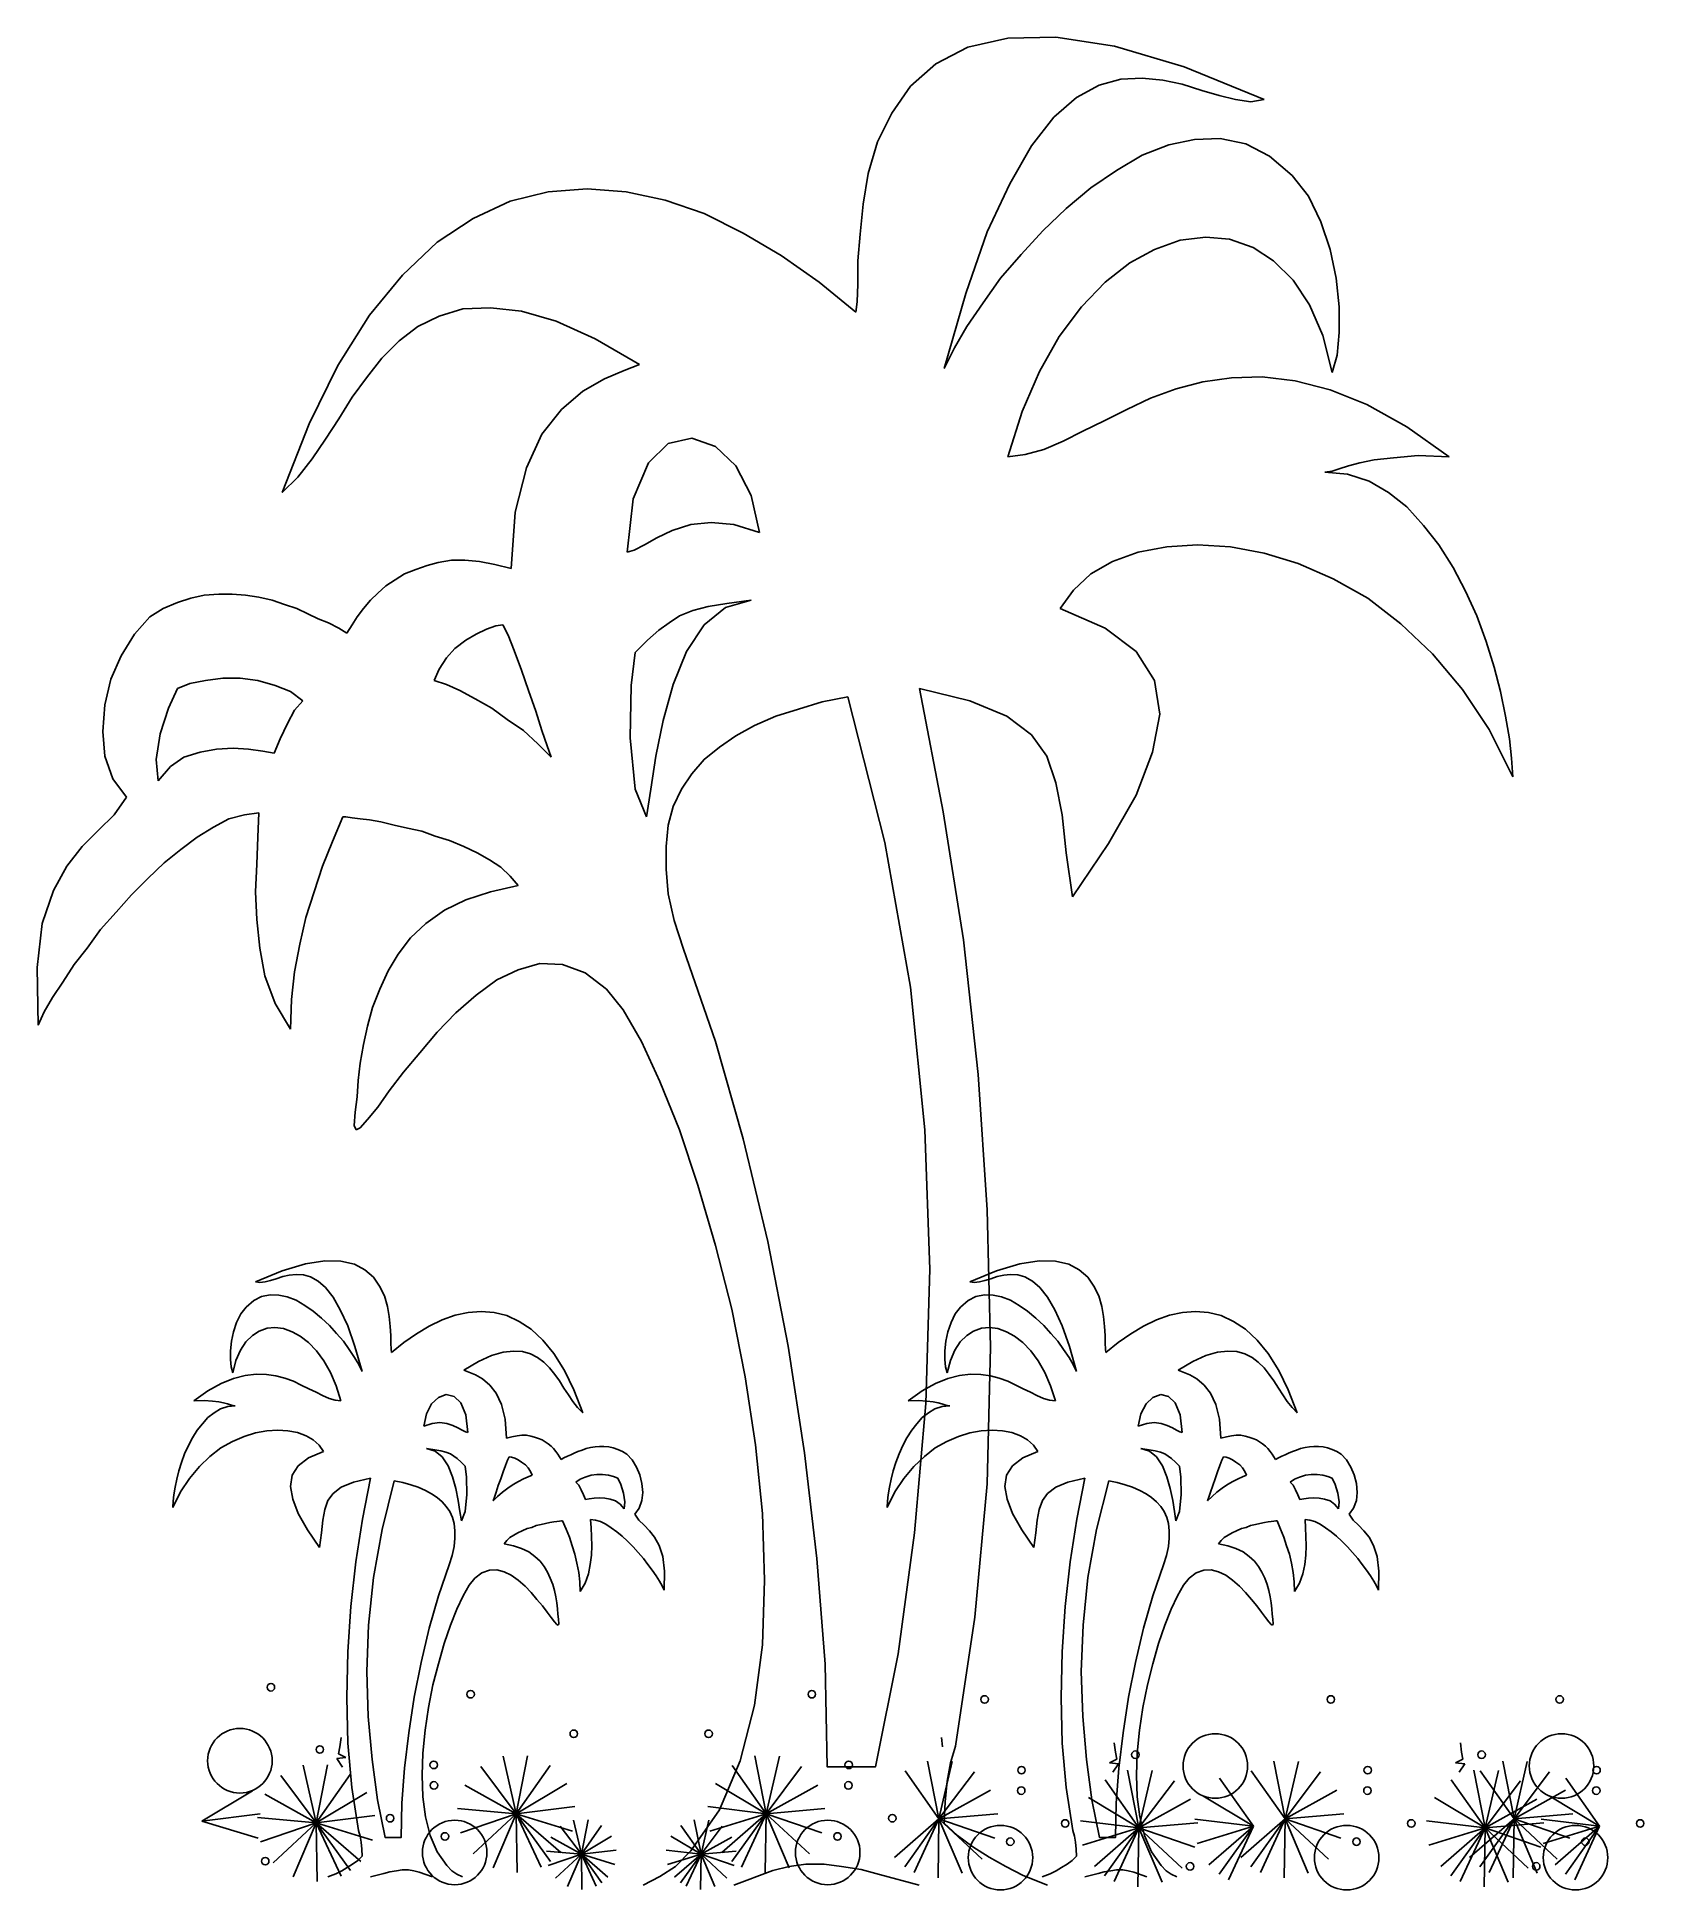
# Model space of a CAD drawing. Header units: millimetres. Extents: x 342.7 to 347.53, y 2574.37 to 2579.94.
import ezdxf

# ---------------------------------------------------------------- set-up
doc = ezdxf.new("R2010")
doc.units = ezdxf.units.MM
doc.header["$LTSCALE"] = 10
doc.layers.add('Vegetais', color=94, linetype='Continuous')

msp = doc.modelspace()

# ---------------------------------------------------------------- linework, layer by layer
at = {"layer": 'Vegetais'}
for p, q in [((345.4009, 2579.8624), (345.4966, 2579.9118)), ((345.4966, 2579.9118), (345.617, 2579.9395)), ((345.617, 2579.9395), (345.762, 2579.9427)), ((345.762, 2579.9427), (345.9381, 2579.9149)), ((345.9381, 2579.9149), (346.1479, 2579.8531)), ((345.3238, 2579.7945), (345.4009, 2579.8624)), ((346.1479, 2579.8531), (346.3887, 2579.7544)), ((345.2683, 2579.7141), (345.3238, 2579.7945)), ((345.8917, 2579.7976), (345.8238, 2579.7606)), ((345.9566, 2579.8161), (345.8917, 2579.7976)), ((346.0214, 2579.8191), (345.9566, 2579.8161)), ((346.0832, 2579.813), (346.0214, 2579.8191)), ((346.1419, 2579.8006), (346.0832, 2579.813)), ((346.2004, 2579.7822), (346.1419, 2579.8006)), ((345.8238, 2579.7606), (345.7558, 2579.7019)), ((346.2529, 2579.7666), (346.2004, 2579.7822)), ((346.3024, 2579.7544), (346.2529, 2579.7666)), ((346.3486, 2579.7482), (346.3024, 2579.7544)), ((346.3887, 2579.7544), (346.3486, 2579.7482)), ((345.225, 2579.6278), (345.2683, 2579.7141)), ((345.7558, 2579.7019), (345.6879, 2579.6154)), ((345.1972, 2579.532), (345.225, 2579.6278)), ((346.1016, 2579.6185), (346.1789, 2579.634)), ((346.1789, 2579.634), (346.2561, 2579.637)), ((346.2561, 2579.637), (346.3332, 2579.6216)), ((346.3332, 2579.6216), (346.4042, 2579.5845)), ((345.6879, 2579.6154), (345.6232, 2579.5012)), ((345.9442, 2579.5414), (346.0214, 2579.5877)), ((346.0214, 2579.5877), (346.1016, 2579.6185)), ((346.4042, 2579.5845), (346.4721, 2579.5258)), ((345.1818, 2579.4394), (345.1972, 2579.532)), ((345.867, 2579.4889), (345.9442, 2579.5414)), ((346.4721, 2579.5258), (346.5215, 2579.4641)), ((344.1197, 2579.4487), (344.2339, 2579.4765)), ((344.2339, 2579.4765), (344.3513, 2579.4857)), ((344.3513, 2579.4857), (344.4686, 2579.4765)), ((344.4686, 2579.4765), (344.5859, 2579.4518)), ((344.5859, 2579.4518), (344.7033, 2579.4116)), ((345.6232, 2579.5012), (345.5553, 2579.3561)), ((345.7929, 2579.427), (345.867, 2579.4889)), ((346.5215, 2579.4641), (346.5586, 2579.3869)), ((343.9005, 2579.3252), (344.0086, 2579.3962)), ((344.0086, 2579.3962), (344.1197, 2579.4487)), ((344.7033, 2579.4116), (344.8205, 2579.353)), ((345.1725, 2579.3499), (345.1818, 2579.4394)), ((345.722, 2579.3591), (345.7929, 2579.427)), ((344.8205, 2579.353), (344.9348, 2579.2851)), ((345.1663, 2579.2696), (345.1725, 2579.3499)), ((345.5553, 2579.3561), (345.4904, 2579.1708)), ((345.6571, 2579.2882), (345.722, 2579.3591)), ((346.2128, 2579.3406), (346.1357, 2579.3314)), ((346.2838, 2579.3345), (346.2128, 2579.3406)), ((346.5586, 2579.3869), (346.5864, 2579.3036)), ((343.7956, 2579.2264), (343.9005, 2579.3252)), ((344.9348, 2579.2851), (345.049, 2579.2048)), ((345.5953, 2579.2171), (345.6571, 2579.2882)), ((346.0585, 2579.3036), (345.9844, 2579.2635)), ((346.1357, 2579.3314), (346.0585, 2579.3036)), ((346.3548, 2579.3098), (346.2838, 2579.3345)), ((346.4166, 2579.2696), (346.3548, 2579.3098)), ((346.5864, 2579.3036), (346.6049, 2579.2171)), ((345.1663, 2579.1986), (345.1663, 2579.2696)), ((345.9844, 2579.2635), (345.9103, 2579.2048)), ((346.4753, 2579.211), (346.4166, 2579.2696)), ((343.6968, 2579.106), (343.7956, 2579.2264)), ((345.049, 2579.2048), (345.1601, 2579.1153)), ((345.1633, 2579.1461), (345.1663, 2579.1986)), ((345.5429, 2579.1431), (345.5953, 2579.2171)), ((345.9103, 2579.2048), (345.8392, 2579.1307)), ((346.5246, 2579.1369), (346.4753, 2579.211)), ((346.6049, 2579.2171), (346.6141, 2579.1307)), ((343.9777, 2579.1245), (343.9067, 2579.1029)), ((344.061, 2579.1277), (343.9777, 2579.1245)), ((344.1537, 2579.1183), (344.061, 2579.1277)), ((344.2587, 2579.0874), (344.1537, 2579.1183)), ((345.1601, 2579.1153), (345.1633, 2579.1461)), ((345.4904, 2579.1708), (345.4256, 2578.9454)), ((345.4935, 2579.072), (345.5429, 2579.1431)), ((345.8392, 2579.1307), (345.7713, 2579.0412)), ((346.5648, 2579.0443), (346.5246, 2579.1369)), ((346.6141, 2579.1307), (346.6141, 2579.0535)), ((343.601, 2578.9548), (343.6968, 2579.106)), ((343.8419, 2579.072), (343.7863, 2579.0288)), ((343.9067, 2579.1029), (343.8419, 2579.072)), ((344.376, 2579.035), (344.2587, 2579.0874)), ((345.4565, 2579.0073), (345.4935, 2579.072)), ((343.7863, 2579.0288), (343.7338, 2578.9764)), ((344.5088, 2578.9578), (344.376, 2579.035)), ((345.4256, 2578.9454), (345.4565, 2579.0073)), ((345.7713, 2579.0412), (345.7127, 2578.9362)), ((346.5925, 2578.9331), (346.5648, 2579.0443)), ((346.6141, 2579.0535), (346.608, 2578.9856)), ((343.5147, 2578.7787), (343.601, 2578.9548)), ((343.7338, 2578.9764), (343.6876, 2578.9177)), ((344.4625, 2578.9393), (344.5088, 2578.9578)), ((346.608, 2578.9856), (346.5925, 2578.9331)), ((343.6876, 2578.9177), (343.6443, 2578.859)), ((344.3389, 2578.8775), (344.4038, 2578.9145)), ((344.4038, 2578.9145), (344.4625, 2578.9393)), ((345.7127, 2578.9362), (345.6602, 2578.8158)), ((346.1233, 2578.8837), (346.2036, 2578.9053)), ((346.2036, 2578.9053), (346.29, 2578.9177)), ((346.29, 2578.9177), (346.3827, 2578.9207)), ((346.3827, 2578.9207), (346.4814, 2578.9084)), ((346.4814, 2578.9084), (346.5864, 2578.8807)), ((343.6443, 2578.859), (343.6042, 2578.7941)), ((344.2742, 2578.822), (344.3389, 2578.8775)), ((345.975, 2578.822), (346.0461, 2578.856)), ((346.0461, 2578.856), (346.1233, 2578.8837)), ((346.5864, 2578.8807), (346.6975, 2578.8374)), ((343.6042, 2578.7941), (343.564, 2578.7324)), ((344.2155, 2578.7479), (344.2742, 2578.822)), ((345.6602, 2578.8158), (345.617, 2578.6799)), ((345.8424, 2578.7571), (345.9071, 2578.7879)), ((345.9071, 2578.7879), (345.975, 2578.822)), ((346.6975, 2578.8374), (346.8179, 2578.7695)), ((343.4343, 2578.5719), (343.5147, 2578.7787)), ((343.564, 2578.7324), (343.5239, 2578.6737)), ((344.1692, 2578.646), (344.2155, 2578.7479)), ((344.6662, 2578.7356), (344.5952, 2578.72)), ((344.7372, 2578.7108), (344.6662, 2578.7356)), ((345.7837, 2578.7262), (345.8424, 2578.7571)), ((346.8179, 2578.7695), (346.9445, 2578.6799)), ((343.5239, 2578.6737), (343.4806, 2578.6182)), ((344.5952, 2578.72), (344.5365, 2578.6615)), ((344.7989, 2578.6521), (344.7372, 2578.7108)), ((345.617, 2578.6799), (345.6695, 2578.6861)), ((345.6695, 2578.6861), (345.725, 2578.7016)), ((345.725, 2578.7016), (345.7837, 2578.7262)), ((346.7778, 2578.6769), (346.7191, 2578.6707)), ((346.8519, 2578.6831), (346.7778, 2578.6769)), ((346.9445, 2578.6799), (346.8519, 2578.6831)), ((343.4806, 2578.6182), (343.4343, 2578.5719)), ((344.1352, 2578.5132), (344.1692, 2578.646)), ((344.5365, 2578.6615), (344.4902, 2578.5533)), ((344.8452, 2578.5627), (344.7989, 2578.6521)), ((346.5925, 2578.6367), (346.571, 2578.6336)), ((346.571, 2578.6336), (346.6389, 2578.6274)), ((346.6141, 2578.6429), (346.5925, 2578.6367)), ((346.6419, 2578.6521), (346.6141, 2578.6429)), ((346.6389, 2578.6274), (346.7037, 2578.6058)), ((346.676, 2578.6615), (346.6419, 2578.6521)), ((346.7191, 2578.6707), (346.676, 2578.6615)), ((344.87, 2578.4515), (344.8452, 2578.5627)), ((346.7037, 2578.6058), (346.7624, 2578.5719)), ((346.7624, 2578.5719), (346.8179, 2578.5287)), ((344.1228, 2578.3434), (344.1352, 2578.5132)), ((344.4902, 2578.5533), (344.4717, 2578.3928)), ((346.8179, 2578.5287), (346.8673, 2578.4731)), ((344.5613, 2578.4361), (344.6076, 2578.4577)), ((344.6076, 2578.4577), (344.6631, 2578.4762)), ((344.6631, 2578.4762), (344.7248, 2578.4824)), ((344.7248, 2578.4824), (344.7927, 2578.4762)), ((344.7927, 2578.4762), (344.87, 2578.4515)), ((346.8673, 2578.4731), (346.9136, 2578.4145)), ((344.4717, 2578.3928), (344.4933, 2578.399)), ((344.4933, 2578.399), (344.5242, 2578.4145)), ((344.5242, 2578.4145), (344.5613, 2578.4361)), ((346.0091, 2578.3928), (345.9319, 2578.365)), ((346.0954, 2578.4083), (346.0091, 2578.3928)), ((346.1881, 2578.4145), (346.0954, 2578.4083)), ((346.2869, 2578.4083), (346.1881, 2578.4145)), ((346.3887, 2578.3898), (346.2869, 2578.4083)), ((346.9136, 2578.4145), (346.9569, 2578.3465)), ((343.8018, 2578.3279), (343.8357, 2578.3403)), ((343.8357, 2578.3403), (343.8697, 2578.3527)), ((343.8697, 2578.3527), (343.9036, 2578.362)), ((343.9036, 2578.362), (343.9438, 2578.3682)), ((343.9438, 2578.3682), (343.9839, 2578.3682)), ((343.9839, 2578.3682), (344.0271, 2578.365)), ((344.0271, 2578.365), (344.0734, 2578.3558)), ((344.0734, 2578.3558), (344.1228, 2578.3434)), ((345.9319, 2578.365), (345.867, 2578.3279)), ((346.4907, 2578.3589), (346.3887, 2578.3898)), ((346.5957, 2578.3125), (346.4907, 2578.3589)), ((346.9569, 2578.3465), (346.9939, 2578.2755)), ((343.7215, 2578.2694), (343.7461, 2578.2909)), ((343.7461, 2578.2909), (343.7739, 2578.3095)), ((343.7739, 2578.3095), (343.8018, 2578.3279)), ((345.867, 2578.3279), (345.8145, 2578.2786)), ((346.7006, 2578.254), (346.5957, 2578.3125)), ((343.0762, 2578.223), (343.1194, 2578.2416)), ((343.1194, 2578.2416), (343.1596, 2578.254)), ((343.1596, 2578.254), (343.1997, 2578.2632)), ((343.1997, 2578.2632), (343.243, 2578.2662)), ((343.243, 2578.2662), (343.2831, 2578.2662)), ((343.2831, 2578.2662), (343.3232, 2578.2632)), ((343.3232, 2578.2632), (343.3634, 2578.257)), ((343.3634, 2578.257), (343.4035, 2578.2478)), ((343.4035, 2578.2478), (343.4405, 2578.2354)), ((343.4405, 2578.2354), (343.4776, 2578.223)), ((343.6782, 2578.223), (343.6998, 2578.2478)), ((343.6998, 2578.2478), (343.7215, 2578.2694)), ((344.7156, 2578.2292), (344.6693, 2578.2169)), ((344.7033, 2578.1736), (344.7681, 2578.2261)), ((344.7712, 2578.2385), (344.7156, 2578.2292)), ((344.7681, 2578.2261), (344.8452, 2578.2478)), ((344.8452, 2578.2478), (344.7712, 2578.2385)), ((345.8145, 2578.2786), (345.7744, 2578.223)), ((346.7994, 2578.1767), (346.7006, 2578.254)), ((346.9939, 2578.2755), (347.0278, 2578.2015)), ((342.9898, 2578.1458), (343.0361, 2578.1983)), ((343.0361, 2578.1983), (343.0762, 2578.223)), ((343.4776, 2578.223), (343.5115, 2578.2075)), ((343.5115, 2578.2075), (343.5424, 2578.1921)), ((343.5424, 2578.1921), (343.5733, 2578.1798)), ((343.5733, 2578.1798), (343.6042, 2578.1644)), ((343.6289, 2578.149), (343.6443, 2578.1736)), ((343.6443, 2578.1736), (343.6597, 2578.1983)), ((343.6597, 2578.1983), (343.6782, 2578.223)), ((344.0765, 2578.1705), (344.0488, 2578.1612)), ((344.0981, 2578.1736), (344.0765, 2578.1705)), ((344.1135, 2578.1428), (344.0981, 2578.1736)), ((344.5983, 2578.1798), (344.5675, 2578.1582)), ((344.6292, 2578.2015), (344.5983, 2578.1798)), ((344.6693, 2578.2169), (344.6292, 2578.2015)), ((344.6508, 2578.0933), (344.7033, 2578.1736)), ((345.7744, 2578.223), (345.9103, 2578.1644)), ((346.8952, 2578.0871), (346.7994, 2578.1767)), ((347.0278, 2578.2015), (347.0557, 2578.1242)), ((342.9497, 2578.0811), (342.9898, 2578.1458)), ((343.6042, 2578.1644), (343.6289, 2578.149)), ((343.9869, 2578.1274), (343.953, 2578.1026)), ((344.0179, 2578.1458), (343.9869, 2578.1274)), ((344.0488, 2578.1612), (344.0179, 2578.1458)), ((344.1321, 2578.0965), (344.1135, 2578.1428)), ((344.5334, 2578.1274), (344.4964, 2578.0903)), ((344.5675, 2578.1582), (344.5334, 2578.1274)), ((345.9103, 2578.1644), (346.0029, 2578.0933)), ((347.0557, 2578.1242), (347.0803, 2578.047)), ((342.9188, 2578.01), (342.9497, 2578.0811)), ((343.9284, 2578.0749), (343.9067, 2578.0408)), ((343.953, 2578.1026), (343.9284, 2578.0749)), ((344.1537, 2578.0378), (344.1321, 2578.0965)), ((344.4964, 2578.0903), (344.484, 2577.9915)), ((344.6106, 2577.9946), (344.6508, 2578.0933)), ((346.0029, 2578.0933), (346.0585, 2578.0069)), ((346.9847, 2577.9791), (346.8952, 2578.0871)), ((342.9002, 2577.9328), (342.9188, 2578.01)), ((343.2028, 2578.0069), (343.1565, 2577.9977)), ((343.2553, 2578.0131), (343.2028, 2578.0069)), ((343.3077, 2578.0131), (343.2553, 2578.0131)), ((343.3602, 2578.0069), (343.3077, 2578.0131)), ((343.4127, 2577.9915), (343.3602, 2578.0069)), ((343.9067, 2578.0408), (343.8913, 2578.0069)), ((343.8913, 2578.0069), (343.9284, 2577.9946)), ((344.1753, 2577.9761), (344.1537, 2578.0378)), ((346.0585, 2578.0069), (346.0739, 2577.905)), ((347.0803, 2578.047), (347.0989, 2577.9729)), ((343.1194, 2577.9822), (343.0917, 2577.9236)), ((343.1565, 2577.9977), (343.1194, 2577.9822)), ((343.459, 2577.9729), (343.4127, 2577.9915)), ((343.4961, 2577.9452), (343.459, 2577.9729)), ((343.9284, 2577.9946), (343.9685, 2577.9761)), ((343.9685, 2577.9761), (344.0148, 2577.9513)), ((344.0148, 2577.9513), (344.0642, 2577.9236)), ((344.1969, 2577.9142), (344.1753, 2577.9761)), ((344.484, 2577.9915), (344.4809, 2577.834)), ((344.5797, 2577.8865), (344.6106, 2577.9946)), ((345.5028, 2577.9452), (345.3516, 2577.9822)), ((347.0649, 2577.8587), (346.9847, 2577.9791)), ((347.0989, 2577.9729), (347.1143, 2577.8988)), ((342.894, 2577.8525), (342.9002, 2577.9328)), ((343.0917, 2577.9236), (343.0669, 2577.8463)), ((343.4498, 2577.8773), (343.4714, 2577.9174)), ((343.4714, 2577.9174), (343.4961, 2577.9452)), ((344.0642, 2577.9236), (344.1105, 2577.8896)), ((344.2155, 2577.8557), (344.1969, 2577.9142)), ((345.6139, 2577.8988), (345.5028, 2577.9452)), ((345.6879, 2577.8433), (345.6139, 2577.8988)), ((346.0739, 2577.905), (346.0523, 2577.7908)), ((347.1143, 2577.8988), (347.1266, 2577.8309)), ((342.9002, 2577.7784), (342.894, 2577.8525)), ((343.0669, 2577.8463), (343.0547, 2577.7692)), ((343.4282, 2577.8309), (343.4498, 2577.8773)), ((344.1105, 2577.8896), (344.1598, 2577.8557)), ((344.1598, 2577.8557), (344.2031, 2577.8155)), ((344.2309, 2577.8094), (344.2155, 2577.8557)), ((344.5581, 2577.7784), (344.5797, 2577.8865)), ((345.7343, 2577.7784), (345.6879, 2577.8433)), ((347.136, 2577.7167), (347.0649, 2577.8587)), ((343.138, 2577.7754), (343.1873, 2577.7908)), ((343.1873, 2577.7908), (343.2368, 2577.8)), ((343.2368, 2577.8), (343.2861, 2577.8032)), ((343.2861, 2577.8032), (343.3325, 2577.8)), ((343.3325, 2577.8), (343.3757, 2577.7938)), ((343.3757, 2577.7938), (343.4097, 2577.7878)), ((343.4097, 2577.7878), (343.4282, 2577.8309)), ((344.2031, 2577.8155), (344.2432, 2577.7754)), ((344.2432, 2577.7754), (344.2309, 2577.8094)), ((344.4809, 2577.834), (344.4964, 2577.6796)), ((346.0523, 2577.7908), (346.0029, 2577.6612)), ((347.1266, 2577.8309), (347.1328, 2577.7723)), ((342.9249, 2577.7105), (342.9002, 2577.7784)), ((343.0547, 2577.7692), (343.0607, 2577.7044)), ((343.0607, 2577.7044), (343.0978, 2577.7475)), ((343.0978, 2577.7475), (343.138, 2577.7754)), ((344.5427, 2577.6796), (344.5581, 2577.7784)), ((345.762, 2577.6982), (345.7343, 2577.7784)), ((347.1328, 2577.7723), (347.136, 2577.7167)), ((342.9651, 2577.655), (342.9249, 2577.7105)), ((344.4964, 2577.6796), (344.5304, 2577.5963)), ((344.5304, 2577.5963), (344.5427, 2577.6796)), ((345.7806, 2577.6025), (345.762, 2577.6982)), ((342.9281, 2577.6025), (342.9651, 2577.655)), ((346.0029, 2577.6612), (345.9195, 2577.5161)), ((342.8323, 2577.5067), (342.8818, 2577.5562)), ((342.8818, 2577.5562), (342.9281, 2577.6025)), ((343.2276, 2577.5654), (343.1781, 2577.5346)), ((343.2738, 2577.5901), (343.2276, 2577.5654)), ((343.3201, 2577.6025), (343.2738, 2577.5901)), ((343.3634, 2577.6087), (343.3201, 2577.6025)), ((343.3602, 2577.5346), (343.3634, 2577.6087)), ((343.6165, 2577.5963), (343.5856, 2577.5222)), ((343.6257, 2577.5963), (343.6165, 2577.5963)), ((343.6443, 2577.5932), (343.6257, 2577.5963)), ((343.669, 2577.5901), (343.6443, 2577.5932)), ((343.6968, 2577.587), (343.669, 2577.5901)), ((343.7307, 2577.5808), (343.6968, 2577.587)), ((343.7709, 2577.5716), (343.7307, 2577.5808)), ((343.811, 2577.5624), (343.7709, 2577.5716)), ((343.8543, 2577.553), (343.811, 2577.5624)), ((345.7929, 2577.4883), (345.7806, 2577.6025)), ((342.786, 2577.4482), (342.8323, 2577.5067)), ((343.1781, 2577.5346), (343.1287, 2577.4975)), ((343.3572, 2577.4542), (343.3602, 2577.5346)), ((343.5856, 2577.5222), (343.5548, 2577.4482)), ((343.8943, 2577.5376), (343.8543, 2577.553)), ((343.9376, 2577.5253), (343.8943, 2577.5376)), ((343.9809, 2577.5067), (343.9376, 2577.5253)), ((344.021, 2577.4883), (343.9809, 2577.5067)), ((345.9195, 2577.5161), (345.8115, 2577.3555)), ((342.7459, 2577.3741), (342.786, 2577.4482)), ((343.0793, 2577.4574), (343.0299, 2577.4111)), ((343.1287, 2577.4975), (343.0793, 2577.4574)), ((343.354, 2577.3709), (343.3572, 2577.4542)), ((343.5548, 2577.4482), (343.5301, 2577.3709)), ((344.058, 2577.4666), (344.021, 2577.4883)), ((344.0919, 2577.445), (344.058, 2577.4666)), ((344.1197, 2577.4172), (344.0919, 2577.445)), ((345.8115, 2577.3555), (345.7929, 2577.4883)), ((343.0299, 2577.4111), (342.9805, 2577.3617)), ((344.061, 2577.3709), (344.1444, 2577.3895)), ((344.1444, 2577.3895), (344.1197, 2577.4172)), ((342.7119, 2577.2753), (342.7459, 2577.3741)), ((342.9805, 2577.3617), (342.9343, 2577.3092)), ((343.3572, 2577.2875), (343.354, 2577.3709)), ((343.5301, 2577.3709), (343.5053, 2577.2937)), ((343.9222, 2577.3154), (343.9869, 2577.3462)), ((343.9869, 2577.3462), (344.061, 2577.3709)), ((342.9343, 2577.3092), (342.8878, 2577.2567)), ((343.3664, 2577.2012), (343.3572, 2577.2875)), ((343.5053, 2577.2937), (343.4868, 2577.2134)), ((343.8665, 2577.2753), (343.9222, 2577.3154)), ((342.6965, 2577.1425), (342.7119, 2577.2753)), ((342.8878, 2577.2567), (342.8477, 2577.2012)), ((343.7832, 2577.1826), (343.8202, 2577.232)), ((343.8202, 2577.232), (343.8665, 2577.2753)), ((342.8477, 2577.2012), (342.8077, 2577.1517)), ((343.3819, 2577.1178), (343.3664, 2577.2012)), ((343.4868, 2577.2134), (343.4714, 2577.1301)), ((343.7523, 2577.1332), (343.7832, 2577.1826)), ((342.6995, 2576.9696), (342.6965, 2577.1425)), ((342.8077, 2577.1517), (342.7736, 2577.0992)), ((343.4127, 2577.0345), (343.3819, 2577.1178)), ((343.4714, 2577.1301), (343.4622, 2577.0467)), ((343.7276, 2577.0776), (343.7523, 2577.1332)), ((344.1444, 2577.1363), (344.0796, 2577.1054)), ((344.2093, 2577.1549), (344.1444, 2577.1363)), ((344.2772, 2577.1517), (344.2093, 2577.1549)), ((344.3451, 2577.127), (344.2772, 2577.1517)), ((342.7736, 2577.0992), (342.7428, 2577.0529)), ((343.706, 2577.0221), (343.7276, 2577.0776)), ((344.0179, 2577.0591), (343.9561, 2577.0066)), ((344.0796, 2577.1054), (344.0179, 2577.0591)), ((342.7181, 2577.0097), (342.6995, 2576.9696)), ((342.7428, 2577.0529), (342.7181, 2577.0097)), ((343.459, 2576.9572), (343.4127, 2577.0345)), ((343.4622, 2577.0467), (343.459, 2576.9572)), ((343.6906, 2576.9665), (343.706, 2577.0221)), ((343.9561, 2577.0066), (343.9005, 2576.948)), ((343.6782, 2576.9109), (343.6906, 2576.9665)), ((343.9005, 2576.948), (343.8481, 2576.8862)), ((343.669, 2576.8554), (343.6782, 2576.9109)), ((343.6628, 2576.8029), (343.669, 2576.8554)), ((343.8481, 2576.8862), (343.7986, 2576.8275)), ((343.6597, 2576.7534), (343.6628, 2576.8029)), ((343.7986, 2576.8275), (343.7555, 2576.772)), ((343.6535, 2576.7071), (343.6597, 2576.7534)), ((343.7215, 2576.7226), (343.6906, 2576.6855)), ((343.7555, 2576.772), (343.7215, 2576.7226)), ((343.6505, 2576.667), (343.6535, 2576.7071)), ((343.6567, 2576.6546), (343.6505, 2576.667)), ((343.6906, 2576.6855), (343.669, 2576.6608)), ((343.669, 2576.6608), (343.6567, 2576.6546)), ((343.4338, 2576.2301), (343.3536, 2576.1972)), ((343.5038, 2576.2507), (343.4338, 2576.2301)), ((343.4554, 2576.2167), (343.476, 2576.2188)), ((343.476, 2576.2188), (343.4976, 2576.2177)), ((343.5625, 2576.2599), (343.5038, 2576.2507)), ((343.6108, 2576.2589), (343.5625, 2576.2599)), ((343.651, 2576.2497), (343.6108, 2576.2589)), ((343.6828, 2576.2332), (343.651, 2576.2497)), ((343.7085, 2576.2105), (343.6828, 2576.2332)), ((345.5831, 2576.2301), (345.5028, 2576.1972)), ((345.653, 2576.2507), (345.5831, 2576.2301)), ((345.6047, 2576.2167), (345.6252, 2576.2188)), ((345.6252, 2576.2188), (345.6469, 2576.2177)), ((345.7117, 2576.2599), (345.653, 2576.2507)), ((345.7601, 2576.2589), (345.7117, 2576.2599)), ((345.8002, 2576.2497), (345.7601, 2576.2589)), ((345.8321, 2576.2332), (345.8002, 2576.2497)), ((345.8578, 2576.2105), (345.8321, 2576.2332)), ((343.3536, 2576.1972), (343.3669, 2576.1951)), ((343.3669, 2576.1951), (343.3824, 2576.1972)), ((343.3824, 2576.1972), (343.3988, 2576.2013)), ((343.3988, 2576.2013), (343.4163, 2576.2064)), ((343.4163, 2576.2064), (343.4359, 2576.2126)), ((343.4359, 2576.2126), (343.4554, 2576.2167)), ((343.4976, 2576.2177), (343.5192, 2576.2116)), ((343.5192, 2576.2116), (343.5419, 2576.1992)), ((343.5419, 2576.1992), (343.5645, 2576.1797)), ((343.5645, 2576.1797), (343.5872, 2576.1508)), ((343.7271, 2576.1838), (343.7085, 2576.2105)), ((343.7415, 2576.155), (343.7271, 2576.1838)), ((345.5028, 2576.1972), (345.5162, 2576.1951)), ((345.5162, 2576.1951), (345.5316, 2576.1972)), ((345.5316, 2576.1972), (345.5481, 2576.2013)), ((345.5481, 2576.2013), (345.5656, 2576.2064)), ((345.5656, 2576.2064), (345.5851, 2576.2126)), ((345.5851, 2576.2126), (345.6047, 2576.2167)), ((345.6469, 2576.2177), (345.6685, 2576.2116)), ((345.6685, 2576.2116), (345.6911, 2576.1992)), ((345.6911, 2576.1992), (345.7138, 2576.1797)), ((345.7138, 2576.1797), (345.7364, 2576.1508)), ((345.8763, 2576.1838), (345.8578, 2576.2105)), ((345.8907, 2576.155), (345.8763, 2576.1838)), ((343.3258, 2576.121), (343.3093, 2576.1004)), ((343.3484, 2576.1405), (343.3258, 2576.121)), ((343.3721, 2576.1529), (343.3484, 2576.1405)), ((343.3978, 2576.158), (343.3721, 2576.1529)), ((343.4235, 2576.157), (343.3978, 2576.158)), ((343.4493, 2576.1519), (343.4235, 2576.157)), ((343.476, 2576.1416), (343.4493, 2576.1519)), ((343.5018, 2576.1262), (343.476, 2576.1416)), ((343.5275, 2576.1087), (343.5018, 2576.1262)), ((343.5522, 2576.0881), (343.5275, 2576.1087)), ((343.5872, 2576.1508), (343.6088, 2576.1128)), ((343.6088, 2576.1128), (343.6314, 2576.0644)), ((343.7507, 2576.123), (343.7415, 2576.155)), ((343.7559, 2576.0922), (343.7507, 2576.123)), ((344.0327, 2576.1076), (343.9936, 2576.1045)), ((344.0718, 2576.1045), (344.0327, 2576.1076)), ((345.475, 2576.121), (345.4585, 2576.1004)), ((345.4977, 2576.1405), (345.475, 2576.121)), ((345.5213, 2576.1529), (345.4977, 2576.1405)), ((345.547, 2576.158), (345.5213, 2576.1529)), ((345.5728, 2576.157), (345.547, 2576.158)), ((345.5985, 2576.1519), (345.5728, 2576.157)), ((345.6252, 2576.1416), (345.5985, 2576.1519)), ((345.651, 2576.1262), (345.6252, 2576.1416)), ((345.6767, 2576.1087), (345.651, 2576.1262)), ((345.7014, 2576.0881), (345.6767, 2576.1087)), ((345.7364, 2576.1508), (345.758, 2576.1128)), ((345.758, 2576.1128), (345.7806, 2576.0644)), ((345.9, 2576.123), (345.8907, 2576.155)), ((345.9051, 2576.0922), (345.9, 2576.123)), ((346.182, 2576.1076), (346.1429, 2576.1045)), ((346.2211, 2576.1045), (346.182, 2576.1076)), ((343.2969, 2576.0747), (343.2877, 2576.0469)), ((343.3093, 2576.1004), (343.2969, 2576.0747)), ((343.3649, 2576.049), (343.3886, 2576.0572)), ((343.3886, 2576.0572), (343.4122, 2576.0593)), ((343.4122, 2576.0593), (343.4379, 2576.0562)), ((343.4379, 2576.0562), (343.4636, 2576.0469)), ((343.5758, 2576.0654), (343.5522, 2576.0881)), ((343.5975, 2576.0418), (343.5758, 2576.0654)), ((343.6314, 2576.0644), (343.653, 2576.0026)), ((343.759, 2576.0623), (343.7559, 2576.0922)), ((343.761, 2576.0356), (343.759, 2576.0623)), ((343.8763, 2576.0634), (343.8382, 2576.0408)), ((343.9154, 2576.0829), (343.8763, 2576.0634)), ((343.9545, 2576.0963), (343.9154, 2576.0829)), ((343.9936, 2576.1045), (343.9545, 2576.0963)), ((344.1099, 2576.0953), (344.0718, 2576.1045)), ((344.147, 2576.0778), (344.1099, 2576.0953)), ((344.183, 2576.0541), (344.147, 2576.0778)), ((344.218, 2576.0212), (344.183, 2576.0541)), ((345.4462, 2576.0747), (345.4369, 2576.0469)), ((345.4585, 2576.1004), (345.4462, 2576.0747)), ((345.5141, 2576.049), (345.5378, 2576.0572)), ((345.5378, 2576.0572), (345.5615, 2576.0593)), ((345.5615, 2576.0593), (345.5872, 2576.0562)), ((345.5872, 2576.0562), (345.6129, 2576.0469)), ((345.7251, 2576.0654), (345.7014, 2576.0881)), ((345.7467, 2576.0418), (345.7251, 2576.0654)), ((345.7806, 2576.0644), (345.8023, 2576.0026)), ((345.9082, 2576.0623), (345.9051, 2576.0922)), ((345.9103, 2576.0356), (345.9082, 2576.0623)), ((346.0255, 2576.0634), (345.9875, 2576.0408)), ((346.0646, 2576.0829), (346.0255, 2576.0634)), ((346.1038, 2576.0963), (346.0646, 2576.0829)), ((346.1429, 2576.1045), (346.1038, 2576.0963)), ((346.2591, 2576.0953), (346.2211, 2576.1045)), ((346.2962, 2576.0778), (346.2591, 2576.0953)), ((346.3322, 2576.0541), (346.2962, 2576.0778)), ((346.3672, 2576.0212), (346.3322, 2576.0541)), ((343.2815, 2576.0181), (343.2784, 2575.9893)), ((343.2877, 2576.0469), (343.2815, 2576.0181)), ((343.3083, 2575.9913), (343.3247, 2576.016)), ((343.3247, 2576.016), (343.3443, 2576.0356)), ((343.3443, 2576.0356), (343.3649, 2576.049)), ((343.4636, 2576.0469), (343.4883, 2576.0335)), ((343.4883, 2576.0335), (343.5131, 2576.014)), ((343.5131, 2576.014), (343.5367, 2575.9893)), ((343.618, 2576.0181), (343.5975, 2576.0418)), ((343.6355, 2575.9934), (343.618, 2576.0181)), ((343.653, 2576.0026), (343.6746, 2575.9275)), ((343.761, 2576.0119), (343.761, 2576.0356)), ((343.762, 2575.9944), (343.761, 2576.0119)), ((343.8002, 2576.014), (343.7631, 2575.9841)), ((343.8382, 2576.0408), (343.8002, 2576.014)), ((344.2509, 2575.9811), (344.218, 2576.0212)), ((345.4308, 2576.0181), (345.4277, 2575.9893)), ((345.4369, 2576.0469), (345.4308, 2576.0181)), ((345.4575, 2575.9913), (345.474, 2576.016)), ((345.474, 2576.016), (345.4935, 2576.0356)), ((345.4935, 2576.0356), (345.5141, 2576.049)), ((345.6129, 2576.0469), (345.6376, 2576.0335)), ((345.6376, 2576.0335), (345.6623, 2576.014)), ((345.6623, 2576.014), (345.686, 2575.9893)), ((345.7673, 2576.0181), (345.7467, 2576.0418)), ((345.7848, 2575.9934), (345.7673, 2576.0181)), ((345.8023, 2576.0026), (345.8239, 2575.9275)), ((345.9103, 2576.0119), (345.9103, 2576.0356)), ((345.9113, 2575.9944), (345.9103, 2576.0119)), ((345.9494, 2576.014), (345.9123, 2575.9841)), ((345.9875, 2576.0408), (345.9494, 2576.014)), ((346.4001, 2575.9811), (346.3672, 2576.0212)), ((343.2784, 2575.9893), (343.2784, 2575.9636)), ((343.2784, 2575.9636), (343.2805, 2575.9409)), ((343.2805, 2575.9409), (343.2856, 2575.9234)), ((343.2856, 2575.9234), (343.2949, 2575.9605)), ((343.2949, 2575.9605), (343.3083, 2575.9913)), ((343.5367, 2575.9893), (343.5594, 2575.9594)), ((343.5594, 2575.9594), (343.5789, 2575.9244)), ((343.652, 2575.9697), (343.6355, 2575.9934)), ((343.6643, 2575.9481), (343.652, 2575.9697)), ((343.6746, 2575.9275), (343.6643, 2575.9481)), ((343.7631, 2575.9841), (343.762, 2575.9944)), ((343.9802, 2575.9316), (344.0245, 2575.9574)), ((344.0245, 2575.9574), (344.0636, 2575.9749)), ((344.0636, 2575.9749), (344.0986, 2575.9851)), ((344.0986, 2575.9851), (344.1295, 2575.9883)), ((344.1295, 2575.9883), (344.1572, 2575.9872)), ((344.1572, 2575.9872), (344.1809, 2575.98)), ((344.1809, 2575.98), (344.2025, 2575.9697)), ((344.2025, 2575.9697), (344.221, 2575.9553)), ((344.221, 2575.9553), (344.2385, 2575.9378)), ((344.2828, 2575.9306), (344.2509, 2575.9811)), ((345.4277, 2575.9893), (345.4277, 2575.9636)), ((345.4277, 2575.9636), (345.4297, 2575.9409)), ((345.4297, 2575.9409), (345.4349, 2575.9234)), ((345.4349, 2575.9234), (345.4441, 2575.9605)), ((345.4441, 2575.9605), (345.4575, 2575.9913)), ((345.686, 2575.9893), (345.7086, 2575.9594)), ((345.7086, 2575.9594), (345.7282, 2575.9244)), ((345.8012, 2575.9697), (345.7848, 2575.9934)), ((345.8136, 2575.9481), (345.8012, 2575.9697)), ((345.8239, 2575.9275), (345.8136, 2575.9481)), ((345.9123, 2575.9841), (345.9113, 2575.9944)), ((346.1295, 2575.9316), (346.1737, 2575.9574)), ((346.1737, 2575.9574), (346.2128, 2575.9749)), ((346.2128, 2575.9749), (346.2478, 2575.9851)), ((346.2478, 2575.9851), (346.2787, 2575.9883)), ((346.2787, 2575.9883), (346.3065, 2575.9872)), ((346.3065, 2575.9872), (346.3301, 2575.98)), ((346.3301, 2575.98), (346.3518, 2575.9697)), ((346.3518, 2575.9697), (346.3703, 2575.9553)), ((346.3703, 2575.9553), (346.3878, 2575.9378)), ((346.432, 2575.9306), (346.4001, 2575.9811)), ((343.2507, 2575.8915), (343.2105, 2575.8689)), ((343.2877, 2575.9059), (343.2507, 2575.8915)), ((343.3227, 2575.9152), (343.2877, 2575.9059)), ((343.3556, 2575.9193), (343.3227, 2575.9152)), ((343.3865, 2575.9183), (343.3556, 2575.9193)), ((343.4153, 2575.9142), (343.3865, 2575.9183)), ((343.4421, 2575.9069), (343.4153, 2575.9142)), ((343.4678, 2575.8977), (343.4421, 2575.9069)), ((343.4915, 2575.8864), (343.4678, 2575.8977)), ((343.5141, 2575.875), (343.4915, 2575.8864)), ((343.5789, 2575.9244), (343.5964, 2575.8843)), ((343.5964, 2575.8843), (343.6108, 2575.839)), ((343.9956, 2575.9255), (343.9802, 2575.9316)), ((344.0152, 2575.9172), (343.9956, 2575.9255)), ((344.0368, 2575.9049), (344.0152, 2575.9172)), ((344.0584, 2575.8864), (344.0368, 2575.9049)), ((344.078, 2575.8617), (344.0584, 2575.8864)), ((344.2385, 2575.9378), (344.254, 2575.9183)), ((344.254, 2575.9183), (344.2684, 2575.8987)), ((344.2684, 2575.8987), (344.2817, 2575.8771)), ((344.3116, 2575.8719), (344.2828, 2575.9306)), ((345.3999, 2575.8915), (345.3598, 2575.8689)), ((345.4369, 2575.9059), (345.3999, 2575.8915)), ((345.4719, 2575.9152), (345.4369, 2575.9059)), ((345.5048, 2575.9193), (345.4719, 2575.9152)), ((345.5357, 2575.9183), (345.5048, 2575.9193)), ((345.5645, 2575.9142), (345.5357, 2575.9183)), ((345.5913, 2575.9069), (345.5645, 2575.9142)), ((345.617, 2575.8977), (345.5913, 2575.9069)), ((345.6407, 2575.8864), (345.617, 2575.8977)), ((345.6634, 2575.875), (345.6407, 2575.8864)), ((345.7282, 2575.9244), (345.7457, 2575.8843)), ((345.7457, 2575.8843), (345.7601, 2575.839)), ((346.1449, 2575.9255), (346.1295, 2575.9316)), ((346.1645, 2575.9172), (346.1449, 2575.9255)), ((346.1861, 2575.9049), (346.1645, 2575.9172)), ((346.2077, 2575.8864), (346.1861, 2575.9049)), ((346.2272, 2575.8617), (346.2077, 2575.8864)), ((346.3878, 2575.9378), (346.4032, 2575.9183)), ((346.4032, 2575.9183), (346.4176, 2575.8987)), ((346.4176, 2575.8987), (346.431, 2575.8771)), ((346.4608, 2575.8719), (346.432, 2575.9306)), ((343.2105, 2575.8689), (343.1683, 2575.839)), ((343.1683, 2575.839), (343.1992, 2575.8401)), ((343.1992, 2575.8401), (343.2239, 2575.838)), ((343.2239, 2575.838), (343.2434, 2575.8359)), ((343.2434, 2575.8359), (343.2578, 2575.8329)), ((343.2578, 2575.8329), (343.2692, 2575.8297)), ((343.2692, 2575.8297), (343.2784, 2575.8267)), ((343.5357, 2575.8647), (343.5141, 2575.875)), ((343.5553, 2575.8545), (343.5357, 2575.8647)), ((343.5748, 2575.8462), (343.5553, 2575.8545)), ((343.5933, 2575.8411), (343.5748, 2575.8462)), ((343.6108, 2575.839), (343.5933, 2575.8411)), ((343.8681, 2575.7999), (343.8835, 2575.8297)), ((343.8835, 2575.8297), (343.9041, 2575.8493)), ((343.9041, 2575.8493), (343.9277, 2575.8576)), ((343.9277, 2575.8576), (343.9514, 2575.8524)), ((343.9514, 2575.8524), (343.971, 2575.8329)), ((343.971, 2575.8329), (343.9864, 2575.7968)), ((344.0934, 2575.8277), (344.078, 2575.8617)), ((344.1048, 2575.7835), (344.0934, 2575.8277)), ((344.2817, 2575.8771), (344.2951, 2575.8565)), ((344.2951, 2575.8565), (344.3085, 2575.837)), ((344.3085, 2575.837), (344.3229, 2575.8184)), ((344.3384, 2575.803), (344.3116, 2575.8719)), ((345.3598, 2575.8689), (345.3176, 2575.839)), ((345.3176, 2575.839), (345.3484, 2575.8401)), ((345.3484, 2575.8401), (345.3731, 2575.838)), ((345.3731, 2575.838), (345.3927, 2575.8359)), ((345.3927, 2575.8359), (345.4071, 2575.8329)), ((345.4071, 2575.8329), (345.4184, 2575.8297)), ((345.4184, 2575.8297), (345.4277, 2575.8267)), ((345.6849, 2575.8647), (345.6634, 2575.875)), ((345.7045, 2575.8545), (345.6849, 2575.8647)), ((345.7241, 2575.8462), (345.7045, 2575.8545)), ((345.7426, 2575.8411), (345.7241, 2575.8462)), ((345.7601, 2575.839), (345.7426, 2575.8411)), ((346.0173, 2575.7999), (346.0328, 2575.8297)), ((346.0328, 2575.8297), (346.0533, 2575.8493)), ((346.0533, 2575.8493), (346.077, 2575.8576)), ((346.077, 2575.8576), (346.1007, 2575.8524)), ((346.1007, 2575.8524), (346.1202, 2575.8329)), ((346.1202, 2575.8329), (346.1357, 2575.7968)), ((346.2427, 2575.8277), (346.2272, 2575.8617)), ((346.254, 2575.7835), (346.2427, 2575.8277)), ((346.431, 2575.8771), (346.4444, 2575.8565)), ((346.4444, 2575.8565), (346.4578, 2575.837)), ((346.4578, 2575.837), (346.4722, 2575.8184)), ((346.4876, 2575.803), (346.4608, 2575.8719)), ((343.2105, 2575.7886), (343.194, 2575.7701)), ((343.229, 2575.803), (343.2105, 2575.7886)), ((343.2486, 2575.8143), (343.229, 2575.803)), ((343.2702, 2575.8215), (343.2486, 2575.8143)), ((343.2928, 2575.8236), (343.2702, 2575.8215)), ((343.2784, 2575.8267), (343.2856, 2575.8246)), ((343.2856, 2575.8246), (343.2928, 2575.8236)), ((343.8598, 2575.7629), (343.8681, 2575.7999)), ((343.9082, 2575.7732), (343.8856, 2575.7711)), ((343.9288, 2575.7711), (343.9082, 2575.7732)), ((343.9864, 2575.7968), (343.9926, 2575.7433)), ((344.1089, 2575.7268), (344.1048, 2575.7835)), ((344.3229, 2575.8184), (344.3384, 2575.803)), ((345.3598, 2575.7886), (345.3433, 2575.7701)), ((345.3783, 2575.803), (345.3598, 2575.7886)), ((345.3978, 2575.8143), (345.3783, 2575.803)), ((345.4194, 2575.8215), (345.3978, 2575.8143)), ((345.4421, 2575.8236), (345.4194, 2575.8215)), ((345.4277, 2575.8267), (345.4349, 2575.8246)), ((345.4349, 2575.8246), (345.4421, 2575.8236)), ((346.0091, 2575.7629), (346.0173, 2575.7999)), ((346.0575, 2575.7732), (346.0348, 2575.7711)), ((346.078, 2575.7711), (346.0575, 2575.7732)), ((346.1357, 2575.7968), (346.1418, 2575.7433)), ((346.2581, 2575.7268), (346.254, 2575.7835)), ((346.4722, 2575.8184), (346.4876, 2575.803)), ((343.1642, 2575.7279), (343.1518, 2575.7042)), ((343.1786, 2575.7505), (343.1642, 2575.7279)), ((343.194, 2575.7701), (343.1786, 2575.7505)), ((343.2496, 2575.697), (343.2846, 2575.7166)), ((343.2846, 2575.7166), (343.3196, 2575.732)), ((343.3196, 2575.732), (343.3536, 2575.7423)), ((343.3536, 2575.7423), (343.3875, 2575.7485)), ((343.3875, 2575.7485), (343.4204, 2575.7505)), ((343.4204, 2575.7505), (343.4513, 2575.7485)), ((343.4513, 2575.7485), (343.4801, 2575.7433)), ((343.4801, 2575.7433), (343.5058, 2575.734)), ((343.5058, 2575.734), (343.5275, 2575.7217)), ((343.5275, 2575.7217), (343.545, 2575.7053)), ((343.8856, 2575.7711), (343.8598, 2575.7629)), ((343.9473, 2575.7649), (343.9288, 2575.7711)), ((343.9627, 2575.7577), (343.9473, 2575.7649)), ((343.9751, 2575.7505), (343.9627, 2575.7577)), ((343.9854, 2575.7454), (343.9751, 2575.7505)), ((343.9926, 2575.7433), (343.9854, 2575.7454)), ((344.1253, 2575.731), (344.1089, 2575.7268)), ((344.1408, 2575.734), (344.1253, 2575.731)), ((344.1552, 2575.7351), (344.1408, 2575.734)), ((344.1685, 2575.7351), (344.1552, 2575.7351)), ((344.1819, 2575.733), (344.1685, 2575.7351)), ((344.1932, 2575.73), (344.1819, 2575.733)), ((344.2046, 2575.7258), (344.1932, 2575.73)), ((344.2159, 2575.7217), (344.2046, 2575.7258)), ((344.2252, 2575.7155), (344.2159, 2575.7217)), ((345.3134, 2575.7279), (345.3011, 2575.7042)), ((345.3279, 2575.7505), (345.3134, 2575.7279)), ((345.3433, 2575.7701), (345.3279, 2575.7505)), ((345.3988, 2575.697), (345.4338, 2575.7166)), ((345.4338, 2575.7166), (345.4688, 2575.732)), ((345.4688, 2575.732), (345.5028, 2575.7423)), ((345.5028, 2575.7423), (345.5368, 2575.7485)), ((345.5368, 2575.7485), (345.5697, 2575.7505)), ((345.5697, 2575.7505), (345.6006, 2575.7485)), ((345.6006, 2575.7485), (345.6294, 2575.7433)), ((345.6294, 2575.7433), (345.6551, 2575.734)), ((345.6551, 2575.734), (345.6767, 2575.7217)), ((345.6767, 2575.7217), (345.6942, 2575.7053)), ((346.0348, 2575.7711), (346.0091, 2575.7629)), ((346.0965, 2575.7649), (346.078, 2575.7711)), ((346.112, 2575.7577), (346.0965, 2575.7649)), ((346.1243, 2575.7505), (346.112, 2575.7577)), ((346.1346, 2575.7454), (346.1243, 2575.7505)), ((346.1418, 2575.7433), (346.1346, 2575.7454)), ((346.2746, 2575.731), (346.2581, 2575.7268)), ((346.29, 2575.734), (346.2746, 2575.731)), ((346.3044, 2575.7351), (346.29, 2575.734)), ((346.3178, 2575.7351), (346.3044, 2575.7351)), ((346.3312, 2575.733), (346.3178, 2575.7351)), ((346.3425, 2575.73), (346.3312, 2575.733)), ((346.3538, 2575.7258), (346.3425, 2575.73)), ((346.3651, 2575.7217), (346.3538, 2575.7258)), ((346.3744, 2575.7155), (346.3651, 2575.7217)), ((343.1405, 2575.6795), (343.1313, 2575.6538)), ((343.1518, 2575.7042), (343.1405, 2575.6795)), ((343.1848, 2575.6414), (343.2167, 2575.6713)), ((343.2167, 2575.6713), (343.2496, 2575.697)), ((343.5131, 2575.6672), (343.4822, 2575.6435)), ((343.5583, 2575.6867), (343.5131, 2575.6672)), ((343.545, 2575.7053), (343.5583, 2575.6867)), ((343.8681, 2575.695), (343.8927, 2575.6919)), ((343.8938, 2575.6878), (343.8681, 2575.695)), ((343.8927, 2575.6919), (343.9113, 2575.6888)), ((343.9154, 2575.6703), (343.8938, 2575.6878)), ((343.9113, 2575.6888), (343.9267, 2575.6847)), ((343.9329, 2575.6435), (343.9154, 2575.6703)), ((343.9267, 2575.6847), (343.9401, 2575.6795)), ((343.9401, 2575.6795), (343.9504, 2575.6723)), ((343.9504, 2575.6723), (343.9607, 2575.6651)), ((343.9607, 2575.6651), (343.972, 2575.6548)), ((344.112, 2575.66), (344.1171, 2575.6703)), ((344.1171, 2575.6703), (344.1243, 2575.6692)), ((344.1243, 2575.6692), (344.1336, 2575.6661)), ((344.1336, 2575.6661), (344.1438, 2575.661)), ((344.1438, 2575.661), (344.1542, 2575.6548)), ((344.2344, 2575.7093), (344.2252, 2575.7155)), ((344.2427, 2575.7022), (344.2344, 2575.7093)), ((344.2499, 2575.695), (344.2427, 2575.7022)), ((344.2571, 2575.6867), (344.2499, 2575.695)), ((344.2632, 2575.6785), (344.2571, 2575.6867)), ((344.2684, 2575.6703), (344.2632, 2575.6785)), ((344.2735, 2575.662), (344.2684, 2575.6703)), ((344.2817, 2575.6672), (344.2735, 2575.662)), ((344.292, 2575.6723), (344.2817, 2575.6672)), ((344.3024, 2575.6764), (344.292, 2575.6723)), ((344.3126, 2575.6816), (344.3024, 2575.6764)), ((344.3239, 2575.6867), (344.3126, 2575.6816)), ((344.3363, 2575.6908), (344.3239, 2575.6867)), ((344.3486, 2575.695), (344.3363, 2575.6908)), ((344.362, 2575.698), (344.3486, 2575.695)), ((344.3754, 2575.7001), (344.362, 2575.698)), ((344.3888, 2575.7011), (344.3754, 2575.7001)), ((344.4021, 2575.7011), (344.3888, 2575.7011)), ((344.4166, 2575.7001), (344.4021, 2575.7011)), ((344.4299, 2575.697), (344.4166, 2575.7001)), ((344.4433, 2575.6929), (344.4299, 2575.697)), ((344.4578, 2575.6867), (344.4433, 2575.6929)), ((344.4711, 2575.6785), (344.4578, 2575.6867)), ((344.4865, 2575.661), (344.4711, 2575.6785)), ((344.4999, 2575.6394), (344.4865, 2575.661)), ((345.2898, 2575.6795), (345.2805, 2575.6538)), ((345.3011, 2575.7042), (345.2898, 2575.6795)), ((345.334, 2575.6414), (345.3659, 2575.6713)), ((345.3659, 2575.6713), (345.3988, 2575.697)), ((345.6623, 2575.6672), (345.6314, 2575.6435)), ((345.7076, 2575.6867), (345.6623, 2575.6672)), ((345.6942, 2575.7053), (345.7076, 2575.6867)), ((346.0173, 2575.695), (346.042, 2575.6919)), ((346.043, 2575.6878), (346.0173, 2575.695)), ((346.042, 2575.6919), (346.0605, 2575.6888)), ((346.0646, 2575.6703), (346.043, 2575.6878)), ((346.0605, 2575.6888), (346.076, 2575.6847)), ((346.0821, 2575.6435), (346.0646, 2575.6703)), ((346.076, 2575.6847), (346.0893, 2575.6795)), ((346.0893, 2575.6795), (346.0996, 2575.6723)), ((346.0996, 2575.6723), (346.1099, 2575.6651)), ((346.1099, 2575.6651), (346.1212, 2575.6548)), ((346.2612, 2575.66), (346.2664, 2575.6703)), ((346.2664, 2575.6703), (346.2736, 2575.6692)), ((346.2736, 2575.6692), (346.2828, 2575.6661)), ((346.2828, 2575.6661), (346.2931, 2575.661)), ((346.2931, 2575.661), (346.3034, 2575.6548)), ((346.3837, 2575.7093), (346.3744, 2575.7155)), ((346.3919, 2575.7022), (346.3837, 2575.7093)), ((346.3991, 2575.695), (346.3919, 2575.7022)), ((346.4063, 2575.6867), (346.3991, 2575.695)), ((346.4125, 2575.6785), (346.4063, 2575.6867)), ((346.4176, 2575.6703), (346.4125, 2575.6785)), ((346.4228, 2575.662), (346.4176, 2575.6703)), ((346.431, 2575.6672), (346.4228, 2575.662)), ((346.4413, 2575.6723), (346.431, 2575.6672)), ((346.4516, 2575.6764), (346.4413, 2575.6723)), ((346.4619, 2575.6816), (346.4516, 2575.6764)), ((346.4732, 2575.6867), (346.4619, 2575.6816)), ((346.4855, 2575.6908), (346.4732, 2575.6867)), ((346.4979, 2575.695), (346.4855, 2575.6908)), ((346.5113, 2575.698), (346.4979, 2575.695)), ((346.5247, 2575.7001), (346.5113, 2575.698)), ((346.538, 2575.7011), (346.5247, 2575.7001)), ((346.5514, 2575.7011), (346.538, 2575.7011)), ((346.5658, 2575.7001), (346.5514, 2575.7011)), ((346.5792, 2575.697), (346.5658, 2575.7001)), ((346.5926, 2575.6929), (346.5792, 2575.697)), ((346.607, 2575.6867), (346.5926, 2575.6929)), ((346.6204, 2575.6785), (346.607, 2575.6867)), ((346.6358, 2575.661), (346.6204, 2575.6785)), ((346.6492, 2575.6394), (346.6358, 2575.661)), ((343.123, 2575.6281), (343.1168, 2575.6034)), ((343.1313, 2575.6538), (343.123, 2575.6281)), ((343.1282, 2575.5653), (343.1549, 2575.6054)), ((343.1549, 2575.6054), (343.1848, 2575.6414)), ((343.4636, 2575.6147), (343.4585, 2575.5807)), ((343.4822, 2575.6435), (343.4636, 2575.6147)), ((343.9463, 2575.6106), (343.9329, 2575.6435)), ((343.9566, 2575.5746), (343.9463, 2575.6106)), ((343.972, 2575.6548), (343.9843, 2575.6425)), ((343.9843, 2575.6425), (343.9885, 2575.6095)), ((343.9885, 2575.6095), (343.9895, 2575.5571)), ((344.0914, 2575.6044), (344.0986, 2575.625)), ((344.0986, 2575.625), (344.1058, 2575.6445)), ((344.1058, 2575.6445), (344.112, 2575.66)), ((344.1542, 2575.6548), (344.1655, 2575.6466)), ((344.1737, 2575.6106), (344.1603, 2575.6044)), ((344.1655, 2575.6466), (344.1737, 2575.6373)), ((344.1737, 2575.6373), (344.1809, 2575.626)), ((344.186, 2575.6147), (344.1737, 2575.6106)), ((344.1809, 2575.626), (344.186, 2575.6147)), ((344.3301, 2575.6034), (344.3456, 2575.6095)), ((344.3456, 2575.6095), (344.3631, 2575.6147)), ((344.3631, 2575.6147), (344.3806, 2575.6168)), ((344.3806, 2575.6168), (344.3981, 2575.6168)), ((344.3981, 2575.6168), (344.4156, 2575.6147)), ((344.4156, 2575.6147), (344.431, 2575.6116)), ((344.431, 2575.6116), (344.4433, 2575.6064)), ((344.4433, 2575.6064), (344.4526, 2575.5869)), ((344.5102, 2575.6157), (344.4999, 2575.6394)), ((344.5164, 2575.59), (344.5102, 2575.6157)), ((345.2723, 2575.6281), (345.2661, 2575.6034)), ((345.2805, 2575.6538), (345.2723, 2575.6281)), ((345.2774, 2575.5653), (345.3042, 2575.6054)), ((345.3042, 2575.6054), (345.334, 2575.6414)), ((345.6129, 2575.6147), (345.6077, 2575.5807)), ((345.6314, 2575.6435), (345.6129, 2575.6147)), ((345.7981, 2575.5941), (345.8485, 2575.6064)), ((346.0955, 2575.6106), (346.0821, 2575.6435)), ((346.1058, 2575.5746), (346.0955, 2575.6106)), ((346.1212, 2575.6548), (346.1336, 2575.6425)), ((346.1336, 2575.6425), (346.1377, 2575.6095)), ((346.1377, 2575.6095), (346.1387, 2575.5571)), ((346.2406, 2575.6044), (346.2478, 2575.625)), ((346.2478, 2575.625), (346.255, 2575.6445)), ((346.255, 2575.6445), (346.2612, 2575.66)), ((346.3034, 2575.6548), (346.3147, 2575.6466)), ((346.3229, 2575.6106), (346.3096, 2575.6044)), ((346.3147, 2575.6466), (346.3229, 2575.6373)), ((346.3229, 2575.6373), (346.3301, 2575.626)), ((346.3353, 2575.6147), (346.3229, 2575.6106)), ((346.3301, 2575.626), (346.3353, 2575.6147)), ((346.4794, 2575.6034), (346.4948, 2575.6095)), ((346.4948, 2575.6095), (346.5123, 2575.6147)), ((346.5123, 2575.6147), (346.5298, 2575.6168)), ((346.5298, 2575.6168), (346.5473, 2575.6168)), ((346.5473, 2575.6168), (346.5648, 2575.6147)), ((346.5648, 2575.6147), (346.5802, 2575.6116)), ((346.5802, 2575.6116), (346.5926, 2575.6064)), ((346.5926, 2575.6064), (346.6018, 2575.5869)), ((346.6595, 2575.6157), (346.6492, 2575.6394)), ((346.6656, 2575.59), (346.6595, 2575.6157)), ((343.1045, 2575.5179), (343.1282, 2575.5653)), ((343.1076, 2575.556), (343.1055, 2575.5365)), ((343.1117, 2575.5786), (343.1076, 2575.556)), ((343.1168, 2575.6034), (343.1117, 2575.5786)), ((343.4585, 2575.5807), (343.4657, 2575.5426)), ((343.5717, 2575.5385), (343.5872, 2575.5601)), ((343.5872, 2575.5601), (343.6118, 2575.5786)), ((343.9638, 2575.5385), (343.9566, 2575.5746)), ((343.9895, 2575.5571), (343.9843, 2575.5056)), ((344.0821, 2575.5509), (344.0688, 2575.5375)), ((344.0688, 2575.5375), (344.0728, 2575.5488)), ((344.0728, 2575.5488), (344.078, 2575.5643)), ((344.078, 2575.5643), (344.0842, 2575.5838)), ((344.0965, 2575.5643), (344.0821, 2575.5509)), ((344.0842, 2575.5838), (344.0914, 2575.6044)), ((344.113, 2575.5756), (344.0965, 2575.5643)), ((344.1284, 2575.5869), (344.113, 2575.5756)), ((344.1449, 2575.5961), (344.1284, 2575.5869)), ((344.1603, 2575.6044), (344.1449, 2575.5961)), ((344.3178, 2575.5941), (344.3301, 2575.6034)), ((344.326, 2575.5848), (344.3178, 2575.5941)), ((344.3332, 2575.5715), (344.326, 2575.5848)), ((344.3404, 2575.556), (344.3332, 2575.5715)), ((344.3466, 2575.5416), (344.3404, 2575.556)), ((344.4526, 2575.5869), (344.4608, 2575.5612)), ((344.4608, 2575.5612), (344.4649, 2575.5354)), ((344.5185, 2575.5632), (344.5164, 2575.59)), ((344.5164, 2575.5385), (344.5185, 2575.5632)), ((345.2537, 2575.5179), (345.2774, 2575.5653)), ((345.2569, 2575.556), (345.2548, 2575.5365)), ((345.2609, 2575.5786), (345.2569, 2575.556)), ((345.2661, 2575.6034), (345.2609, 2575.5786)), ((345.6077, 2575.5807), (345.615, 2575.5426)), ((345.7209, 2575.5385), (345.7364, 2575.5601)), ((345.7364, 2575.5601), (345.7611, 2575.5786)), ((345.7611, 2575.5786), (345.7981, 2575.5941)), ((346.113, 2575.5385), (346.1058, 2575.5746)), ((346.1387, 2575.5571), (346.1336, 2575.5056)), ((346.2314, 2575.5509), (346.218, 2575.5375)), ((346.218, 2575.5375), (346.2221, 2575.5488)), ((346.2221, 2575.5488), (346.2272, 2575.5643)), ((346.2272, 2575.5643), (346.2334, 2575.5838)), ((346.2458, 2575.5643), (346.2314, 2575.5509)), ((346.2334, 2575.5838), (346.2406, 2575.6044)), ((346.2622, 2575.5756), (346.2458, 2575.5643)), ((346.2777, 2575.5869), (346.2622, 2575.5756)), ((346.2941, 2575.5961), (346.2777, 2575.5869)), ((346.3096, 2575.6044), (346.2941, 2575.5961)), ((346.467, 2575.5941), (346.4794, 2575.6034)), ((346.4753, 2575.5848), (346.467, 2575.5941)), ((346.4825, 2575.5715), (346.4753, 2575.5848)), ((346.4897, 2575.556), (346.4825, 2575.5715)), ((346.4958, 2575.5416), (346.4897, 2575.556)), ((346.6018, 2575.5869), (346.6101, 2575.5612)), ((346.6101, 2575.5612), (346.6142, 2575.5354)), ((346.6677, 2575.5632), (346.6656, 2575.59)), ((346.6656, 2575.5385), (346.6677, 2575.5632)), ((343.1055, 2575.5365), (343.1045, 2575.5179)), ((343.4657, 2575.5426), (343.4822, 2575.4994)), ((343.4822, 2575.4994), (343.51, 2575.4511)), ((343.5563, 2575.4799), (343.5625, 2575.5118)), ((343.5625, 2575.5118), (343.5717, 2575.5385)), ((343.9689, 2575.5056), (343.9638, 2575.5385)), ((343.973, 2575.4778), (343.9689, 2575.5056)), ((343.9843, 2575.5056), (343.973, 2575.4778)), ((344.3579, 2575.5437), (344.3466, 2575.5416)), ((344.3723, 2575.5457), (344.3579, 2575.5437)), ((344.3878, 2575.5468), (344.3723, 2575.5457)), ((344.4042, 2575.5457), (344.3878, 2575.5468)), ((344.4207, 2575.5426), (344.4042, 2575.5457)), ((344.4371, 2575.5375), (344.4207, 2575.5426)), ((344.4505, 2575.5282), (344.4371, 2575.5375)), ((344.4629, 2575.5138), (344.4505, 2575.5282)), ((344.4649, 2575.5354), (344.4629, 2575.5138)), ((344.4948, 2575.4974), (344.5082, 2575.5159)), ((344.5071, 2575.4799), (344.4948, 2575.4974)), ((344.5082, 2575.5159), (344.5164, 2575.5385)), ((345.2548, 2575.5365), (345.2537, 2575.5179)), ((345.615, 2575.5426), (345.6314, 2575.4994)), ((345.6314, 2575.4994), (345.6592, 2575.4511)), ((345.7055, 2575.4799), (345.7117, 2575.5118)), ((345.7117, 2575.5118), (345.7209, 2575.5385)), ((346.1182, 2575.5056), (346.113, 2575.5385)), ((346.1223, 2575.4778), (346.1182, 2575.5056)), ((346.1336, 2575.5056), (346.1223, 2575.4778)), ((346.5072, 2575.5437), (346.4958, 2575.5416)), ((346.5215, 2575.5457), (346.5072, 2575.5437)), ((346.537, 2575.5468), (346.5215, 2575.5457)), ((346.5535, 2575.5457), (346.537, 2575.5468)), ((346.5699, 2575.5426), (346.5535, 2575.5457)), ((346.5864, 2575.5375), (346.5699, 2575.5426)), ((346.5998, 2575.5282), (346.5864, 2575.5375)), ((346.6121, 2575.5138), (346.5998, 2575.5282)), ((346.6142, 2575.5354), (346.6121, 2575.5138)), ((346.644, 2575.4974), (346.6574, 2575.5159)), ((346.6564, 2575.4799), (346.644, 2575.4974)), ((346.6574, 2575.5159), (346.6656, 2575.5385)), ((343.51, 2575.4511), (343.546, 2575.3975)), ((343.546, 2575.3975), (343.5522, 2575.4418)), ((343.5522, 2575.4418), (343.5563, 2575.4799)), ((344.1305, 2575.4346), (344.1428, 2575.4418)), ((344.1428, 2575.4418), (344.1562, 2575.448)), ((344.1562, 2575.448), (344.1706, 2575.4542)), ((344.1706, 2575.4542), (344.185, 2575.4582)), ((344.185, 2575.4582), (344.1984, 2575.4634)), ((344.1984, 2575.4634), (344.2128, 2575.4665)), ((344.2128, 2575.4665), (344.2262, 2575.4696)), ((344.2262, 2575.4696), (344.2396, 2575.4727)), ((344.2396, 2575.4727), (344.2509, 2575.4747)), ((344.2509, 2575.4747), (344.2602, 2575.4757)), ((344.2602, 2575.4757), (344.2684, 2575.4768)), ((344.2684, 2575.4768), (344.2746, 2575.4778)), ((344.2746, 2575.4778), (344.2777, 2575.4778)), ((344.2777, 2575.4778), (344.2879, 2575.4531)), ((344.2879, 2575.4531), (344.2982, 2575.4284)), ((344.362, 2575.4819), (344.3764, 2575.4799)), ((344.3631, 2575.4572), (344.362, 2575.4819)), ((344.3641, 2575.4305), (344.3631, 2575.4572)), ((344.3764, 2575.4799), (344.3919, 2575.4757)), ((344.3919, 2575.4757), (344.4073, 2575.4675)), ((344.4073, 2575.4675), (344.4238, 2575.4572)), ((344.4238, 2575.4572), (344.4403, 2575.4449)), ((344.4403, 2575.4449), (344.4567, 2575.4315)), ((344.5226, 2575.4644), (344.5071, 2575.4799)), ((344.539, 2575.448), (344.5226, 2575.4644)), ((344.5545, 2575.4284), (344.539, 2575.448)), ((345.6592, 2575.4511), (345.6952, 2575.3975)), ((345.6952, 2575.3975), (345.7014, 2575.4418)), ((345.7014, 2575.4418), (345.7055, 2575.4799)), ((346.2797, 2575.4346), (346.2921, 2575.4418)), ((346.2921, 2575.4418), (346.3054, 2575.448)), ((346.3054, 2575.448), (346.3199, 2575.4542)), ((346.3199, 2575.4542), (346.3343, 2575.4582)), ((346.3343, 2575.4582), (346.3476, 2575.4634)), ((346.3476, 2575.4634), (346.3621, 2575.4665)), ((346.3621, 2575.4665), (346.3754, 2575.4696)), ((346.3754, 2575.4696), (346.3888, 2575.4727)), ((346.3888, 2575.4727), (346.4001, 2575.4747)), ((346.4001, 2575.4747), (346.4094, 2575.4757)), ((346.4094, 2575.4757), (346.4176, 2575.4768)), ((346.4176, 2575.4768), (346.4238, 2575.4778)), ((346.4238, 2575.4778), (346.4269, 2575.4778)), ((346.4269, 2575.4778), (346.4372, 2575.4531)), ((346.4372, 2575.4531), (346.4475, 2575.4284)), ((346.5113, 2575.4819), (346.5257, 2575.4799)), ((346.5123, 2575.4572), (346.5113, 2575.4819)), ((346.5133, 2575.4305), (346.5123, 2575.4572)), ((346.5257, 2575.4799), (346.5411, 2575.4757)), ((346.5411, 2575.4757), (346.5565, 2575.4675)), ((346.5565, 2575.4675), (346.573, 2575.4572)), ((346.573, 2575.4572), (346.5895, 2575.4449)), ((346.5895, 2575.4449), (346.606, 2575.4315)), ((346.6718, 2575.4644), (346.6564, 2575.4799)), ((346.6883, 2575.448), (346.6718, 2575.4644)), ((346.7037, 2575.4284), (346.6883, 2575.448)), ((344.1017, 2575.4089), (344.1099, 2575.4181)), ((344.1295, 2575.4027), (344.1017, 2575.4089)), ((344.1099, 2575.4181), (344.1192, 2575.4274)), ((344.1192, 2575.4274), (344.1305, 2575.4346)), ((344.1542, 2575.3945), (344.1295, 2575.4027)), ((344.1758, 2575.3842), (344.1542, 2575.3945)), ((344.1943, 2575.3708), (344.1758, 2575.3842)), ((344.2982, 2575.4284), (344.3064, 2575.4027)), ((344.3064, 2575.4027), (344.3147, 2575.377)), ((344.3651, 2575.4027), (344.3641, 2575.4305)), ((344.3641, 2575.3749), (344.3651, 2575.4027)), ((344.4567, 2575.4315), (344.4732, 2575.4161)), ((344.4732, 2575.4161), (344.4896, 2575.3996)), ((344.4896, 2575.3996), (344.5051, 2575.3821)), ((344.5051, 2575.3821), (344.5205, 2575.3646)), ((344.5678, 2575.4037), (344.5545, 2575.4284)), ((344.5792, 2575.3708), (344.5678, 2575.4037)), ((346.2509, 2575.4089), (346.2591, 2575.4181)), ((346.2787, 2575.4027), (346.2509, 2575.4089)), ((346.2591, 2575.4181), (346.2684, 2575.4274)), ((346.2684, 2575.4274), (346.2797, 2575.4346)), ((346.3034, 2575.3945), (346.2787, 2575.4027)), ((346.325, 2575.3842), (346.3034, 2575.3945)), ((346.3436, 2575.3708), (346.325, 2575.3842)), ((346.4475, 2575.4284), (346.4557, 2575.4027)), ((346.4557, 2575.4027), (346.464, 2575.377)), ((346.5144, 2575.4027), (346.5133, 2575.4305)), ((346.5133, 2575.3749), (346.5144, 2575.4027)), ((346.606, 2575.4315), (346.6224, 2575.4161)), ((346.6224, 2575.4161), (346.6389, 2575.3996)), ((346.6389, 2575.3996), (346.6543, 2575.3821)), ((346.6543, 2575.3821), (346.6698, 2575.3646)), ((346.7171, 2575.4037), (346.7037, 2575.4284)), ((346.7284, 2575.3708), (346.7171, 2575.4037)), ((344.0348, 2575.3214), (344.0574, 2575.3296)), ((344.0574, 2575.3296), (344.0801, 2575.3307)), ((344.0801, 2575.3307), (344.1017, 2575.3245)), ((344.2097, 2575.3564), (344.1943, 2575.3708)), ((344.2221, 2575.3399), (344.2097, 2575.3564)), ((344.2324, 2575.3235), (344.2221, 2575.3399)), ((344.3147, 2575.377), (344.3209, 2575.3502)), ((344.3209, 2575.3502), (344.326, 2575.3224)), ((344.3559, 2575.3183), (344.361, 2575.3461)), ((344.361, 2575.3461), (344.3641, 2575.3749)), ((344.5205, 2575.3646), (344.5339, 2575.3461)), ((344.5339, 2575.3461), (344.5473, 2575.3296)), ((344.5473, 2575.3296), (344.5586, 2575.3121)), ((344.5843, 2575.3265), (344.5792, 2575.3708)), ((344.5833, 2575.2689), (344.5843, 2575.3265)), ((346.184, 2575.3214), (346.2067, 2575.3296)), ((346.2067, 2575.3296), (346.2293, 2575.3307)), ((346.2293, 2575.3307), (346.2509, 2575.3245)), ((346.359, 2575.3564), (346.3436, 2575.3708)), ((346.3713, 2575.3399), (346.359, 2575.3564)), ((346.3816, 2575.3235), (346.3713, 2575.3399)), ((346.464, 2575.377), (346.4701, 2575.3502)), ((346.4701, 2575.3502), (346.4753, 2575.3224)), ((346.5051, 2575.3183), (346.5102, 2575.3461)), ((346.5102, 2575.3461), (346.5133, 2575.3749)), ((346.6698, 2575.3646), (346.6831, 2575.3461)), ((346.6831, 2575.3461), (346.6965, 2575.3296)), ((346.6965, 2575.3296), (346.7078, 2575.3121)), ((346.7336, 2575.3265), (346.7284, 2575.3708)), ((346.7326, 2575.2689), (346.7336, 2575.3265)), ((344.1017, 2575.3245), (344.1233, 2575.3142)), ((344.1233, 2575.3142), (344.1438, 2575.2988)), ((344.1438, 2575.2988), (344.1645, 2575.2813)), ((344.1645, 2575.2813), (344.183, 2575.2617)), ((344.2406, 2575.3049), (344.2324, 2575.3235)), ((344.2478, 2575.2864), (344.2406, 2575.3049)), ((344.2529, 2575.2679), (344.2478, 2575.2864)), ((344.326, 2575.3224), (344.3291, 2575.2946)), ((344.3291, 2575.2946), (344.3301, 2575.2648)), ((344.3301, 2575.2648), (344.3456, 2575.2905)), ((344.3456, 2575.2905), (344.3559, 2575.3183)), ((344.5586, 2575.3121), (344.5689, 2575.2967)), ((344.5689, 2575.2967), (344.5771, 2575.2823)), ((344.5771, 2575.2823), (344.5833, 2575.2689)), ((346.146, 2575.2843), (346.1624, 2575.3049)), ((346.1624, 2575.3049), (346.184, 2575.3214)), ((346.2509, 2575.3245), (346.2725, 2575.3142)), ((346.2725, 2575.3142), (346.2931, 2575.2988)), ((346.2931, 2575.2988), (346.3137, 2575.2813)), ((346.3137, 2575.2813), (346.3322, 2575.2617)), ((346.3898, 2575.3049), (346.3816, 2575.3235)), ((346.3971, 2575.2864), (346.3898, 2575.3049)), ((346.4022, 2575.2679), (346.3971, 2575.2864)), ((346.4753, 2575.3224), (346.4783, 2575.2946)), ((346.4783, 2575.2946), (346.4794, 2575.2648)), ((346.4794, 2575.2648), (346.4948, 2575.2905)), ((346.4948, 2575.2905), (346.5051, 2575.3183)), ((346.7078, 2575.3121), (346.7181, 2575.2967)), ((346.7181, 2575.2967), (346.7264, 2575.2823)), ((346.7264, 2575.2823), (346.7326, 2575.2689)), ((344.183, 2575.2617), (344.2005, 2575.2411)), ((344.2005, 2575.2411), (344.2169, 2575.2216)), ((344.2169, 2575.2216), (344.2313, 2575.2031)), ((344.2571, 2575.2493), (344.2529, 2575.2679)), ((344.2602, 2575.2308), (344.2571, 2575.2493)), ((344.2622, 2575.2133), (344.2602, 2575.2308)), ((346.3322, 2575.2617), (346.3497, 2575.2411)), ((346.3497, 2575.2411), (346.3662, 2575.2216)), ((346.3662, 2575.2216), (346.3806, 2575.2031)), ((346.4063, 2575.2493), (346.4022, 2575.2679)), ((346.4094, 2575.2308), (346.4063, 2575.2493)), ((346.4115, 2575.2133), (346.4094, 2575.2308)), ((344.2313, 2575.2031), (344.2427, 2575.1866)), ((344.2427, 2575.1866), (344.2529, 2575.1742)), ((344.2529, 2575.1742), (344.2602, 2575.166)), ((344.2602, 2575.166), (344.2642, 2575.1639)), ((344.2632, 2575.1969), (344.2622, 2575.2133)), ((344.2653, 2575.1814), (344.2632, 2575.1969)), ((344.2642, 2575.1639), (344.2663, 2575.1681)), ((344.2663, 2575.1681), (344.2653, 2575.1814)), ((346.3806, 2575.2031), (346.3919, 2575.1866)), ((346.3919, 2575.1866), (346.4022, 2575.1742)), ((346.4022, 2575.1742), (346.4094, 2575.166)), ((346.4094, 2575.166), (346.4135, 2575.1639)), ((346.4125, 2575.1969), (346.4115, 2575.2133)), ((346.4145, 2575.1814), (346.4125, 2575.1969)), ((346.4135, 2575.1639), (346.4156, 2575.1681)), ((346.4156, 2575.1681), (346.4145, 2575.1814)), ((343.6075, 2574.7977), (343.6109, 2574.8255)), ((345.4207, 2574.7977), (345.4173, 2574.8255)), ((346.006, 2574.7791), (346.0132, 2574.848)), ((343.6032, 2574.7766), (343.6075, 2574.7977)), ((343.6252, 2574.7656), (343.6032, 2574.7766)), ((344.1381, 2574.5965), (344.0984, 2574.7693)), ((344.1381, 2574.5965), (344.1721, 2574.7705)), ((344.8901, 2574.5965), (344.8561, 2574.7705)), ((344.8901, 2574.5965), (344.9298, 2574.7693)), ((345.4595, 2574.7992), (345.4441, 2574.7498)), ((345.9406, 2574.7819), (345.9372, 2574.8098)), ((345.9448, 2574.7608), (345.9406, 2574.7819)), ((346.0039, 2574.7122), (346.006, 2574.7791)), ((346.9821, 2574.7819), (346.9787, 2574.8098)), ((346.9864, 2574.7608), (346.9821, 2574.7819)), ((343.5365, 2574.5694), (343.4968, 2574.7422)), ((343.5365, 2574.5694), (343.5705, 2574.7434)), ((343.5365, 2574.5694), (343.6383, 2574.7145)), ((343.5981, 2574.7622), (343.6252, 2574.7656)), ((343.615, 2574.7369), (343.5981, 2574.7622)), ((344.1381, 2574.5965), (344.0315, 2574.7382)), ((344.1381, 2574.5965), (344.24, 2574.7416)), ((344.8901, 2574.5965), (344.7882, 2574.7416)), ((344.8901, 2574.5965), (344.9967, 2574.7382)), ((345.41, 2574.5807), (345.3081, 2574.7259)), ((345.41, 2574.5807), (345.3759, 2574.7548)), ((345.41, 2574.5807), (345.4497, 2574.7536)), ((345.41, 2574.5807), (345.5165, 2574.7225)), ((345.4441, 2574.7498), (345.4348, 2574.6942)), ((345.9228, 2574.7499), (345.9448, 2574.7608)), ((345.9499, 2574.7465), (345.9228, 2574.7499)), ((345.933, 2574.7212), (345.9499, 2574.7465)), ((346.0116, 2574.5537), (345.9775, 2574.7277)), ((346.0116, 2574.5537), (346.0513, 2574.7265)), ((346.4515, 2574.5807), (346.3496, 2574.7259)), ((346.4515, 2574.5807), (346.4175, 2574.7548)), ((346.4515, 2574.5807), (346.4912, 2574.7536)), ((346.4515, 2574.5807), (346.5581, 2574.7225)), ((346.9644, 2574.7499), (346.9864, 2574.7608)), ((346.9915, 2574.7465), (346.9644, 2574.7499)), ((346.9746, 2574.7212), (346.9915, 2574.7465)), ((347.0532, 2574.5537), (347.0191, 2574.7277)), ((347.14, 2574.5807), (347.0381, 2574.7259)), ((347.0532, 2574.5537), (347.0928, 2574.7265)), ((347.14, 2574.5807), (347.106, 2574.7548)), ((347.14, 2574.5807), (347.1797, 2574.7536)), ((347.14, 2574.5807), (347.2466, 2574.7225)), ((343.1921, 2574.5744), (343.3442, 2574.6656)), ((343.5365, 2574.5694), (343.4299, 2574.7112)), ((343.5365, 2574.5694), (343.6886, 2574.6605)), ((344.1381, 2574.5965), (343.9831, 2574.6826)), ((344.1381, 2574.5965), (344.2902, 2574.6876)), ((344.8901, 2574.5965), (344.738, 2574.6876)), ((344.8901, 2574.5965), (345.0451, 2574.6826)), ((345.41, 2574.5807), (345.565, 2574.6669)), ((345.4348, 2574.6942), (345.4286, 2574.6325)), ((346.0116, 2574.5537), (345.9097, 2574.6988)), ((346.006, 2574.6473), (346.0039, 2574.7122)), ((346.0116, 2574.5537), (346.1182, 2574.6954)), ((346.356, 2574.5587), (346.2541, 2574.7038)), ((346.4515, 2574.5807), (346.6065, 2574.6669)), ((347.0532, 2574.5537), (346.9513, 2574.6988)), ((347.0532, 2574.5537), (347.1597, 2574.6954)), ((347.14, 2574.5807), (347.295, 2574.6669)), ((347.3975, 2574.5587), (347.2956, 2574.7038)), ((343.5365, 2574.5694), (343.3814, 2574.6556)), ((344.1381, 2574.5965), (343.9614, 2574.6121)), ((344.1381, 2574.5965), (344.3141, 2574.6179)), ((344.8901, 2574.5965), (344.7141, 2574.6179)), ((344.8901, 2574.5965), (345.0668, 2574.6121)), ((345.4286, 2574.6325), (345.4256, 2574.5676)), ((346.0116, 2574.5537), (345.8595, 2574.6448)), ((346.0142, 2574.5866), (346.006, 2574.6473)), ((346.0116, 2574.5537), (346.1666, 2574.6398)), ((346.356, 2574.5587), (346.2038, 2574.6498)), ((347.0532, 2574.5537), (346.901, 2574.6448)), ((347.0532, 2574.5537), (347.2082, 2574.6398)), ((347.3975, 2574.5587), (347.2454, 2574.6498)), ((343.1921, 2574.5744), (343.3681, 2574.5958)), ((343.1921, 2574.5744), (343.3616, 2574.5224)), ((343.5365, 2574.5694), (343.3598, 2574.5851)), ((343.5365, 2574.5694), (343.3687, 2574.5119)), ((343.5365, 2574.5694), (343.4066, 2574.4486)), ((343.5365, 2574.5694), (343.467, 2574.4062)), ((343.5365, 2574.5694), (343.7125, 2574.5908)), ((343.5365, 2574.5694), (343.6112, 2574.4086)), ((343.5365, 2574.5694), (343.6396, 2574.4251)), ((343.5365, 2574.5694), (343.6701, 2574.4529)), ((343.5365, 2574.5694), (343.5393, 2574.3921)), ((343.5365, 2574.5694), (343.706, 2574.5173)), ((344.1381, 2574.5965), (343.9703, 2574.5389)), ((344.1381, 2574.5965), (344.0082, 2574.4757)), ((344.1381, 2574.5965), (344.0686, 2574.4333)), ((344.1381, 2574.5965), (344.3076, 2574.5444)), ((344.1381, 2574.5965), (344.2412, 2574.4522)), ((344.1381, 2574.5965), (344.2718, 2574.48)), ((344.1381, 2574.5965), (344.2128, 2574.4357)), ((344.1381, 2574.5965), (344.1409, 2574.4192)), ((344.3341, 2574.4745), (344.2706, 2574.5589)), ((344.3341, 2574.4745), (344.3105, 2574.5775)), ((344.3341, 2574.4745), (344.3544, 2574.5782)), ((344.3341, 2574.4745), (344.3948, 2574.561)), ((344.6941, 2574.4745), (344.6334, 2574.561)), ((344.6941, 2574.4745), (344.6738, 2574.5782)), ((344.6941, 2574.4745), (344.7177, 2574.5775)), ((344.6941, 2574.4745), (344.7576, 2574.5589)), ((344.8901, 2574.5965), (344.7206, 2574.5444)), ((344.8901, 2574.5965), (344.7564, 2574.48)), ((344.8901, 2574.5965), (344.787, 2574.4522)), ((344.8901, 2574.5965), (344.8154, 2574.4357)), ((344.8901, 2574.5965), (344.8873, 2574.4192)), ((344.8901, 2574.5965), (345.0579, 2574.5389)), ((344.8901, 2574.5965), (345.02, 2574.4757)), ((344.8901, 2574.5965), (344.9596, 2574.4333)), ((345.41, 2574.5807), (345.2763, 2574.4642)), ((345.41, 2574.5807), (345.3068, 2574.4365)), ((345.41, 2574.5807), (345.3352, 2574.4199)), ((345.41, 2574.5807), (345.4071, 2574.4034)), ((345.41, 2574.5807), (345.5866, 2574.5964)), ((345.41, 2574.5807), (345.4795, 2574.4176)), ((345.41, 2574.5807), (345.5398, 2574.46)), ((345.41, 2574.5807), (345.5777, 2574.5232)), ((345.4256, 2574.5676), (345.4657, 2574.5306)), ((345.8126, 2574.5455), (345.8177, 2574.529)), ((346.0116, 2574.5537), (345.8356, 2574.5751)), ((346.0116, 2574.5537), (345.8421, 2574.5016)), ((346.0116, 2574.5537), (345.8779, 2574.4372)), ((346.0116, 2574.5537), (345.9084, 2574.4094)), ((346.0116, 2574.5537), (345.9369, 2574.3928)), ((346.0116, 2574.5537), (346.0087, 2574.3763)), ((346.0116, 2574.5537), (346.1883, 2574.5693)), ((346.0116, 2574.5537), (346.1794, 2574.4961)), ((346.0116, 2574.5537), (346.1415, 2574.4329)), ((346.0116, 2574.5537), (346.0811, 2574.3905)), ((346.0286, 2574.531), (346.0142, 2574.5866)), ((346.356, 2574.5587), (346.1799, 2574.5801)), ((346.356, 2574.5587), (346.1864, 2574.5066)), ((346.356, 2574.5587), (346.2223, 2574.4422)), ((346.356, 2574.5587), (346.2528, 2574.4144)), ((346.356, 2574.5587), (346.2812, 2574.3979)), ((346.4515, 2574.5807), (346.3178, 2574.4642)), ((346.4515, 2574.5807), (346.3484, 2574.4365)), ((346.4515, 2574.5807), (346.3768, 2574.4199)), ((346.4515, 2574.5807), (346.4487, 2574.4034)), ((346.4515, 2574.5807), (346.6282, 2574.5964)), ((346.4515, 2574.5807), (346.521, 2574.4176)), ((346.4515, 2574.5807), (346.5814, 2574.46)), ((346.4515, 2574.5807), (346.6193, 2574.5232)), ((347.0532, 2574.5537), (346.8771, 2574.5751)), ((347.0532, 2574.5537), (346.8836, 2574.5016)), ((347.0532, 2574.5537), (346.9195, 2574.4372)), ((347.0532, 2574.5537), (346.95, 2574.4094)), ((347.0532, 2574.5537), (346.9784, 2574.3928)), ((347.14, 2574.5807), (347.0063, 2574.4642)), ((347.14, 2574.5807), (347.0369, 2574.4365)), ((347.0532, 2574.5537), (347.0503, 2574.3763)), ((347.0532, 2574.5537), (347.2298, 2574.5693)), ((347.0532, 2574.5537), (347.2209, 2574.4961)), ((347.0532, 2574.5537), (347.183, 2574.4329)), ((347.0532, 2574.5537), (347.1226, 2574.3905)), ((347.14, 2574.5807), (347.0653, 2574.4199)), ((347.14, 2574.5807), (347.1372, 2574.4034)), ((347.14, 2574.5807), (347.3167, 2574.5964)), ((347.14, 2574.5807), (347.2095, 2574.4176)), ((347.14, 2574.5807), (347.2699, 2574.46)), ((347.14, 2574.5807), (347.3078, 2574.5232)), ((347.3975, 2574.5587), (347.2215, 2574.5801)), ((347.3975, 2574.5587), (347.228, 2574.5066)), ((347.3975, 2574.5587), (347.2638, 2574.4422)), ((347.3975, 2574.5587), (347.2944, 2574.4144)), ((347.3975, 2574.5587), (347.3228, 2574.3979)), ((344.3341, 2574.4745), (344.2417, 2574.5258)), ((344.3341, 2574.4745), (344.4248, 2574.5288)), ((344.6941, 2574.4745), (344.6034, 2574.5288)), ((344.6941, 2574.4745), (344.7865, 2574.5258)), ((345.4657, 2574.5306), (345.512, 2574.4967)), ((345.512, 2574.4967), (345.5614, 2574.4657)), ((345.8208, 2574.5105), (345.8228, 2574.4899)), ((346.0492, 2574.4816), (346.0286, 2574.531)), ((344.3341, 2574.4745), (344.2288, 2574.4838)), ((344.3341, 2574.4745), (344.2341, 2574.4402)), ((344.3341, 2574.4745), (344.2567, 2574.4025)), ((344.3341, 2574.4745), (344.2927, 2574.3772)), ((344.3341, 2574.4745), (344.439, 2574.4872)), ((344.3341, 2574.4745), (344.4351, 2574.4434)), ((344.3341, 2574.4745), (344.3358, 2574.3688)), ((344.3341, 2574.4745), (344.3787, 2574.3786)), ((344.3341, 2574.4745), (344.4138, 2574.405)), ((344.3341, 2574.4745), (344.3956, 2574.3885)), ((344.6941, 2574.4745), (344.5892, 2574.4872)), ((344.6941, 2574.4745), (344.5931, 2574.4434)), ((344.6941, 2574.4745), (344.6144, 2574.405)), ((344.6941, 2574.4745), (344.6326, 2574.3885)), ((344.6941, 2574.4745), (344.6495, 2574.3786)), ((344.6941, 2574.4745), (344.6924, 2574.3688)), ((344.6941, 2574.4745), (344.7994, 2574.4838)), ((344.6941, 2574.4745), (344.7715, 2574.4025)), ((344.6941, 2574.4745), (344.7941, 2574.4402)), ((344.6941, 2574.4745), (344.7355, 2574.3772)), ((344.9595, 2574.438), (344.9101, 2574.4256)), ((345.0089, 2574.4442), (344.9595, 2574.438)), ((345.0645, 2574.4442), (345.0089, 2574.4442)), ((345.117, 2574.438), (345.0645, 2574.4442)), ((345.1756, 2574.4288), (345.117, 2574.438)), ((345.5614, 2574.4657), (345.6108, 2574.438)), ((345.6108, 2574.438), (345.6633, 2574.4102)), ((346.078, 2574.4405), (346.0492, 2574.4816)), ((346.0935, 2574.425), (346.078, 2574.4405)), ((343.6996, 2574.4063), (343.7394, 2574.4168)), ((343.7394, 2574.4168), (343.758, 2574.422)), ((343.758, 2574.422), (343.7775, 2574.425)), ((343.7775, 2574.425), (343.795, 2574.4271)), ((343.795, 2574.4271), (343.8135, 2574.4271)), ((343.8135, 2574.4271), (343.83, 2574.425)), ((343.83, 2574.425), (343.8464, 2574.4209)), ((343.8464, 2574.4209), (343.8857, 2574.4063)), ((344.9101, 2574.4256), (344.7923, 2574.3816)), ((345.2312, 2574.4133), (345.1756, 2574.4288)), ((345.3506, 2574.3816), (345.2312, 2574.4133)), ((345.8489, 2574.4063), (345.8887, 2574.4168)), ((345.8887, 2574.4168), (345.9072, 2574.422)), ((345.9072, 2574.422), (345.9267, 2574.425)), ((345.9267, 2574.425), (345.9442, 2574.4271)), ((345.9442, 2574.4271), (345.9628, 2574.4271)), ((345.9628, 2574.4271), (345.9792, 2574.425)), ((345.9792, 2574.425), (345.9957, 2574.4209)), ((345.9957, 2574.4209), (346.0349, 2574.4063)), ((346.1089, 2574.4148), (346.0935, 2574.425)), ((346.1259, 2574.4063), (346.1089, 2574.4148))]:
    msp.add_line(p, q, dxfattribs=at)
at = {"layer": 'Vegetais', "color": 34}
for p, q in [((345.3516, 2577.9822), (345.4226, 2577.6117)), ((345.4226, 2577.6117), (345.4842, 2577.2258)), ((345.4842, 2577.2258), (345.5274, 2576.8213)), ((344.41, 2577.0776), (344.3451, 2577.127)), ((344.4593, 2577.0159), (344.41, 2577.0776)), ((344.515, 2576.9201), (344.4593, 2577.0159)), ((344.5705, 2576.7997), (344.515, 2576.9201)), ((344.6292, 2576.6546), (344.5705, 2576.7997)), ((345.5274, 2576.8213), (345.5553, 2576.4138)), ((344.6847, 2576.488), (344.6292, 2576.6546)), ((344.7372, 2576.3058), (344.6847, 2576.488)), ((345.5553, 2576.4138), (345.5645, 2576.0001)), ((344.7866, 2576.1143), (344.7372, 2576.3058)), ((344.8267, 2575.9106), (344.7866, 2576.1143)), ((345.5645, 2576.0001), (345.5553, 2575.5896)), ((344.8576, 2575.7068), (344.8267, 2575.9106)), ((344.8792, 2575.5), (344.8576, 2575.7068)), ((343.6489, 2575.5941), (343.6993, 2575.6064)), ((343.6993, 2575.6064), (343.6756, 2575.4829)), ((345.8485, 2575.6064), (345.8249, 2575.4829)), ((343.6118, 2575.5786), (343.6489, 2575.5941)), ((345.5553, 2575.5896), (345.5182, 2575.1881)), ((344.8854, 2575.2993), (344.8792, 2575.5)), ((343.6756, 2575.4829), (343.6551, 2575.3543)), ((345.8249, 2575.4829), (345.8043, 2575.3543)), ((343.6551, 2575.3543), (343.6407, 2575.2195)), ((345.8043, 2575.3543), (345.7899, 2575.2195)), ((343.9782, 2575.2524), (343.9967, 2575.2843)), ((343.9967, 2575.2843), (344.0131, 2575.3049)), ((344.0131, 2575.3049), (344.0348, 2575.3214)), ((344.8792, 2575.1048), (344.8854, 2575.2993)), ((346.1274, 2575.2524), (346.146, 2575.2843)), ((343.6407, 2575.2195), (343.6314, 2575.0837)), ((343.9596, 2575.2123), (343.9782, 2575.2524)), ((345.7899, 2575.2195), (345.7806, 2575.0837)), ((346.1089, 2575.2123), (346.1274, 2575.2524)), ((343.9216, 2575.1084), (343.9401, 2575.1639)), ((343.9401, 2575.1639), (343.9596, 2575.2123)), ((345.5182, 2575.1881), (345.4595, 2574.7992)), ((346.0708, 2575.1084), (346.0893, 2575.1639)), ((346.0893, 2575.1639), (346.1089, 2575.2123)), ((343.9041, 2575.0477), (343.9216, 2575.1084)), ((344.8546, 2574.9227), (344.8792, 2575.1048)), ((346.0533, 2575.0477), (346.0708, 2575.1084)), ((343.6314, 2575.0837), (343.6283, 2574.9458)), ((343.8876, 2574.9838), (343.9041, 2575.0477)), ((345.7806, 2575.0837), (345.7776, 2574.9458)), ((346.0368, 2574.9838), (346.0533, 2575.0477)), ((343.6283, 2574.9458), (343.6314, 2574.8089)), ((343.8742, 2574.9159), (343.8876, 2574.9838)), ((345.7776, 2574.9458), (345.7806, 2574.8089)), ((346.0235, 2574.9159), (346.0368, 2574.9838)), ((343.8639, 2574.848), (343.8742, 2574.9159)), ((344.8113, 2574.756), (344.8546, 2574.9227)), ((346.0132, 2574.848), (346.0235, 2574.9159)), ((343.8567, 2574.7791), (343.8639, 2574.848)), ((343.6314, 2574.8089), (343.6437, 2574.6751)), ((343.8547, 2574.7122), (343.8567, 2574.7791)), ((345.7806, 2574.8089), (345.793, 2574.6751)), ((344.7496, 2574.6077), (344.8113, 2574.756)), ((343.6437, 2574.6751), (343.6633, 2574.5455)), ((343.8567, 2574.6473), (343.8547, 2574.7122)), ((345.793, 2574.6751), (345.8126, 2574.5455)), ((343.865, 2574.5866), (343.8567, 2574.6473)), ((344.6631, 2574.4843), (344.7496, 2574.6077)), ((343.6633, 2574.5455), (343.6684, 2574.529)), ((343.8794, 2574.531), (343.865, 2574.5866)), ((343.6684, 2574.529), (343.6715, 2574.5105)), ((343.6715, 2574.5105), (343.6736, 2574.4899)), ((343.6736, 2574.4899), (343.6746, 2574.4683)), ((343.8999, 2574.4816), (343.8794, 2574.531)), ((345.8177, 2574.529), (345.8208, 2574.5105)), ((345.8228, 2574.4899), (345.8239, 2574.4683)), ((343.6293, 2574.4343), (343.6129, 2574.425)), ((343.6458, 2574.4446), (343.6293, 2574.4343)), ((343.6612, 2574.4559), (343.6458, 2574.4446)), ((343.6746, 2574.4683), (343.6612, 2574.4559)), ((343.9288, 2574.4405), (343.8999, 2574.4816)), ((343.9442, 2574.425), (343.9288, 2574.4405)), ((344.5705, 2574.4071), (344.6168, 2574.438)), ((344.6168, 2574.438), (344.6631, 2574.4843)), ((345.7786, 2574.4343), (345.7621, 2574.425)), ((345.7951, 2574.4446), (345.7786, 2574.4343)), ((345.8105, 2574.4559), (345.7951, 2574.4446)), ((345.8239, 2574.4683), (345.8105, 2574.4559)), ((343.5954, 2574.4158), (343.571, 2574.4063)), ((343.6129, 2574.425), (343.5954, 2574.4158)), ((343.9596, 2574.4148), (343.9442, 2574.425)), ((343.9767, 2574.4063), (343.9596, 2574.4148)), ((344.5195, 2574.3816), (344.5705, 2574.4071)), ((345.6633, 2574.4102), (345.7366, 2574.3816)), ((345.7446, 2574.4158), (345.7202, 2574.4063)), ((345.7621, 2574.425), (345.7446, 2574.4158))]:
    msp.add_line(p, q, dxfattribs=at)
for points in [[(345.1355, 2577.9575), (345.0583, 2577.9421), (344.9872, 2577.9204), (344.9193, 2577.8988), (344.8546, 2577.8711), (344.7989, 2577.8402), (344.7496, 2577.8062), (344.7033, 2577.7692), (344.6662, 2577.7259), (344.6354, 2577.6796), (344.6106, 2577.6271), (344.5952, 2577.5716), (344.589, 2577.5067), (344.589, 2577.4388), (344.5952, 2577.3647), (344.6137, 2577.2845), (344.6415, 2577.198), (344.7372, 2576.9201), (344.8205, 2576.6268), (344.8947, 2576.3181), (344.9564, 2576.0033), (345.0058, 2575.6822), (345.0429, 2575.3642), (345.0676, 2575.0462), (345.0737, 2574.7375), (345.2188, 2574.7375), (345.2867, 2575.0771), (345.3362, 2575.4414), (345.3701, 2575.8304), (345.3825, 2576.2347), (345.367, 2576.6546), (345.3238, 2577.0838), (345.2466, 2577.5191), (345.1355, 2577.9575)], [(343.7713, 2575.5982), (343.797, 2575.5931), (343.8207, 2575.5859), (343.8434, 2575.5786), (343.865, 2575.5694), (343.8835, 2575.5591), (343.8999, 2575.5478), (343.9154, 2575.5354), (343.9277, 2575.521), (343.938, 2575.5056), (343.9463, 2575.4881), (343.9514, 2575.4696), (343.9535, 2575.448), (343.9535, 2575.4253), (343.9514, 2575.4006), (343.9452, 2575.3739), (343.936, 2575.345), (343.9041, 2575.2524), (343.8763, 2575.1547), (343.8516, 2575.0517), (343.831, 2574.9468), (343.8145, 2574.8398), (343.8022, 2574.7338), (343.794, 2574.6278), (343.7919, 2574.5249), (343.7435, 2574.5249), (343.7209, 2574.6381), (343.7044, 2574.7595), (343.6931, 2574.8892), (343.689, 2575.024), (343.6941, 2575.1639), (343.7085, 2575.307), (343.7343, 2575.4521), (343.7713, 2575.5982)], [(345.9206, 2575.5982), (345.9463, 2575.5931), (345.97, 2575.5859), (345.9926, 2575.5786), (346.0142, 2575.5694), (346.0328, 2575.5591), (346.0492, 2575.5478), (346.0646, 2575.5354), (346.077, 2575.521), (346.0873, 2575.5056), (346.0955, 2575.4881), (346.1007, 2575.4696), (346.1027, 2575.448), (346.1027, 2575.4253), (346.1007, 2575.4006), (346.0945, 2575.3739), (346.0852, 2575.345), (346.0533, 2575.2524), (346.0255, 2575.1547), (346.0008, 2575.0517), (345.9803, 2574.9468), (345.9638, 2574.8398), (345.9514, 2574.7338), (345.9432, 2574.6278), (345.9411, 2574.5249), (345.8928, 2574.5249), (345.8701, 2574.6381), (345.8537, 2574.7595), (345.8424, 2574.8892), (345.8382, 2575.024), (345.8434, 2575.1639), (345.8578, 2575.307), (345.8835, 2575.4521), (345.9206, 2575.5982)]]:
    msp.add_lwpolyline(points, dxfattribs=at)
at = {"layer": 'Vegetais'}
for centre, radius in [((343.4, 2574.977), 0.0113), ((344.0008, 2574.956), 0.0113), ((345.0274, 2574.956), 0.0113), ((345.5473, 2574.9403), 0.0113), ((346.5888, 2574.9403), 0.0113), ((347.2773, 2574.9403), 0.0113), ((343.3067, 2574.7558), 0.0971), ((344.3112, 2574.837), 0.0113), ((344.7169, 2574.837), 0.0113), ((346.2413, 2574.7401), 0.0971), ((347.2829, 2574.7401), 0.0971), ((343.5472, 2574.7897), 0.0113), ((346.0009, 2574.7739), 0.0113), ((347.0424, 2574.7739), 0.0113), ((345.1384, 2574.7433), 0.0113), ((345.6582, 2574.7275), 0.0113), ((346.6998, 2574.7275), 0.0113), ((347.3883, 2574.7275), 0.0113), ((345.1376, 2574.6817), 0.0113), ((345.6574, 2574.6659), 0.0113), ((346.699, 2574.6659), 0.0113), ((347.3874, 2574.6659), 0.0113), ((343.7586, 2574.5829), 0.0113), ((345.0752, 2574.4799), 0.0971), ((345.2696, 2574.5829), 0.0113), ((345.595, 2574.4642), 0.0971), ((345.7895, 2574.5672), 0.0113), ((346.6366, 2574.4642), 0.0971), ((346.831, 2574.5672), 0.0113), ((347.3251, 2574.4642), 0.0971), ((347.5195, 2574.5672), 0.0113), ((345.1046, 2574.5281), 0.0113), ((345.6245, 2574.5123), 0.0113), ((346.666, 2574.5123), 0.0113), ((347.3545, 2574.5123), 0.0113), ((343.3829, 2574.4537), 0.0113), ((346.1652, 2574.438), 0.0113), ((347.2068, 2574.438), 0.0113)]:
    msp.add_circle(centre, radius, dxfattribs=at)
at = {"layer": 'Vegetais', "color": 34}
for centre, radius in [((343.8898, 2574.7433), 0.0113), ((343.8906, 2574.6817), 0.0113), ((343.953, 2574.4799), 0.0971), ((343.9236, 2574.5281), 0.0113)]:
    msp.add_circle(centre, radius, dxfattribs=at)

doc.saveas('drawing.dxf')
